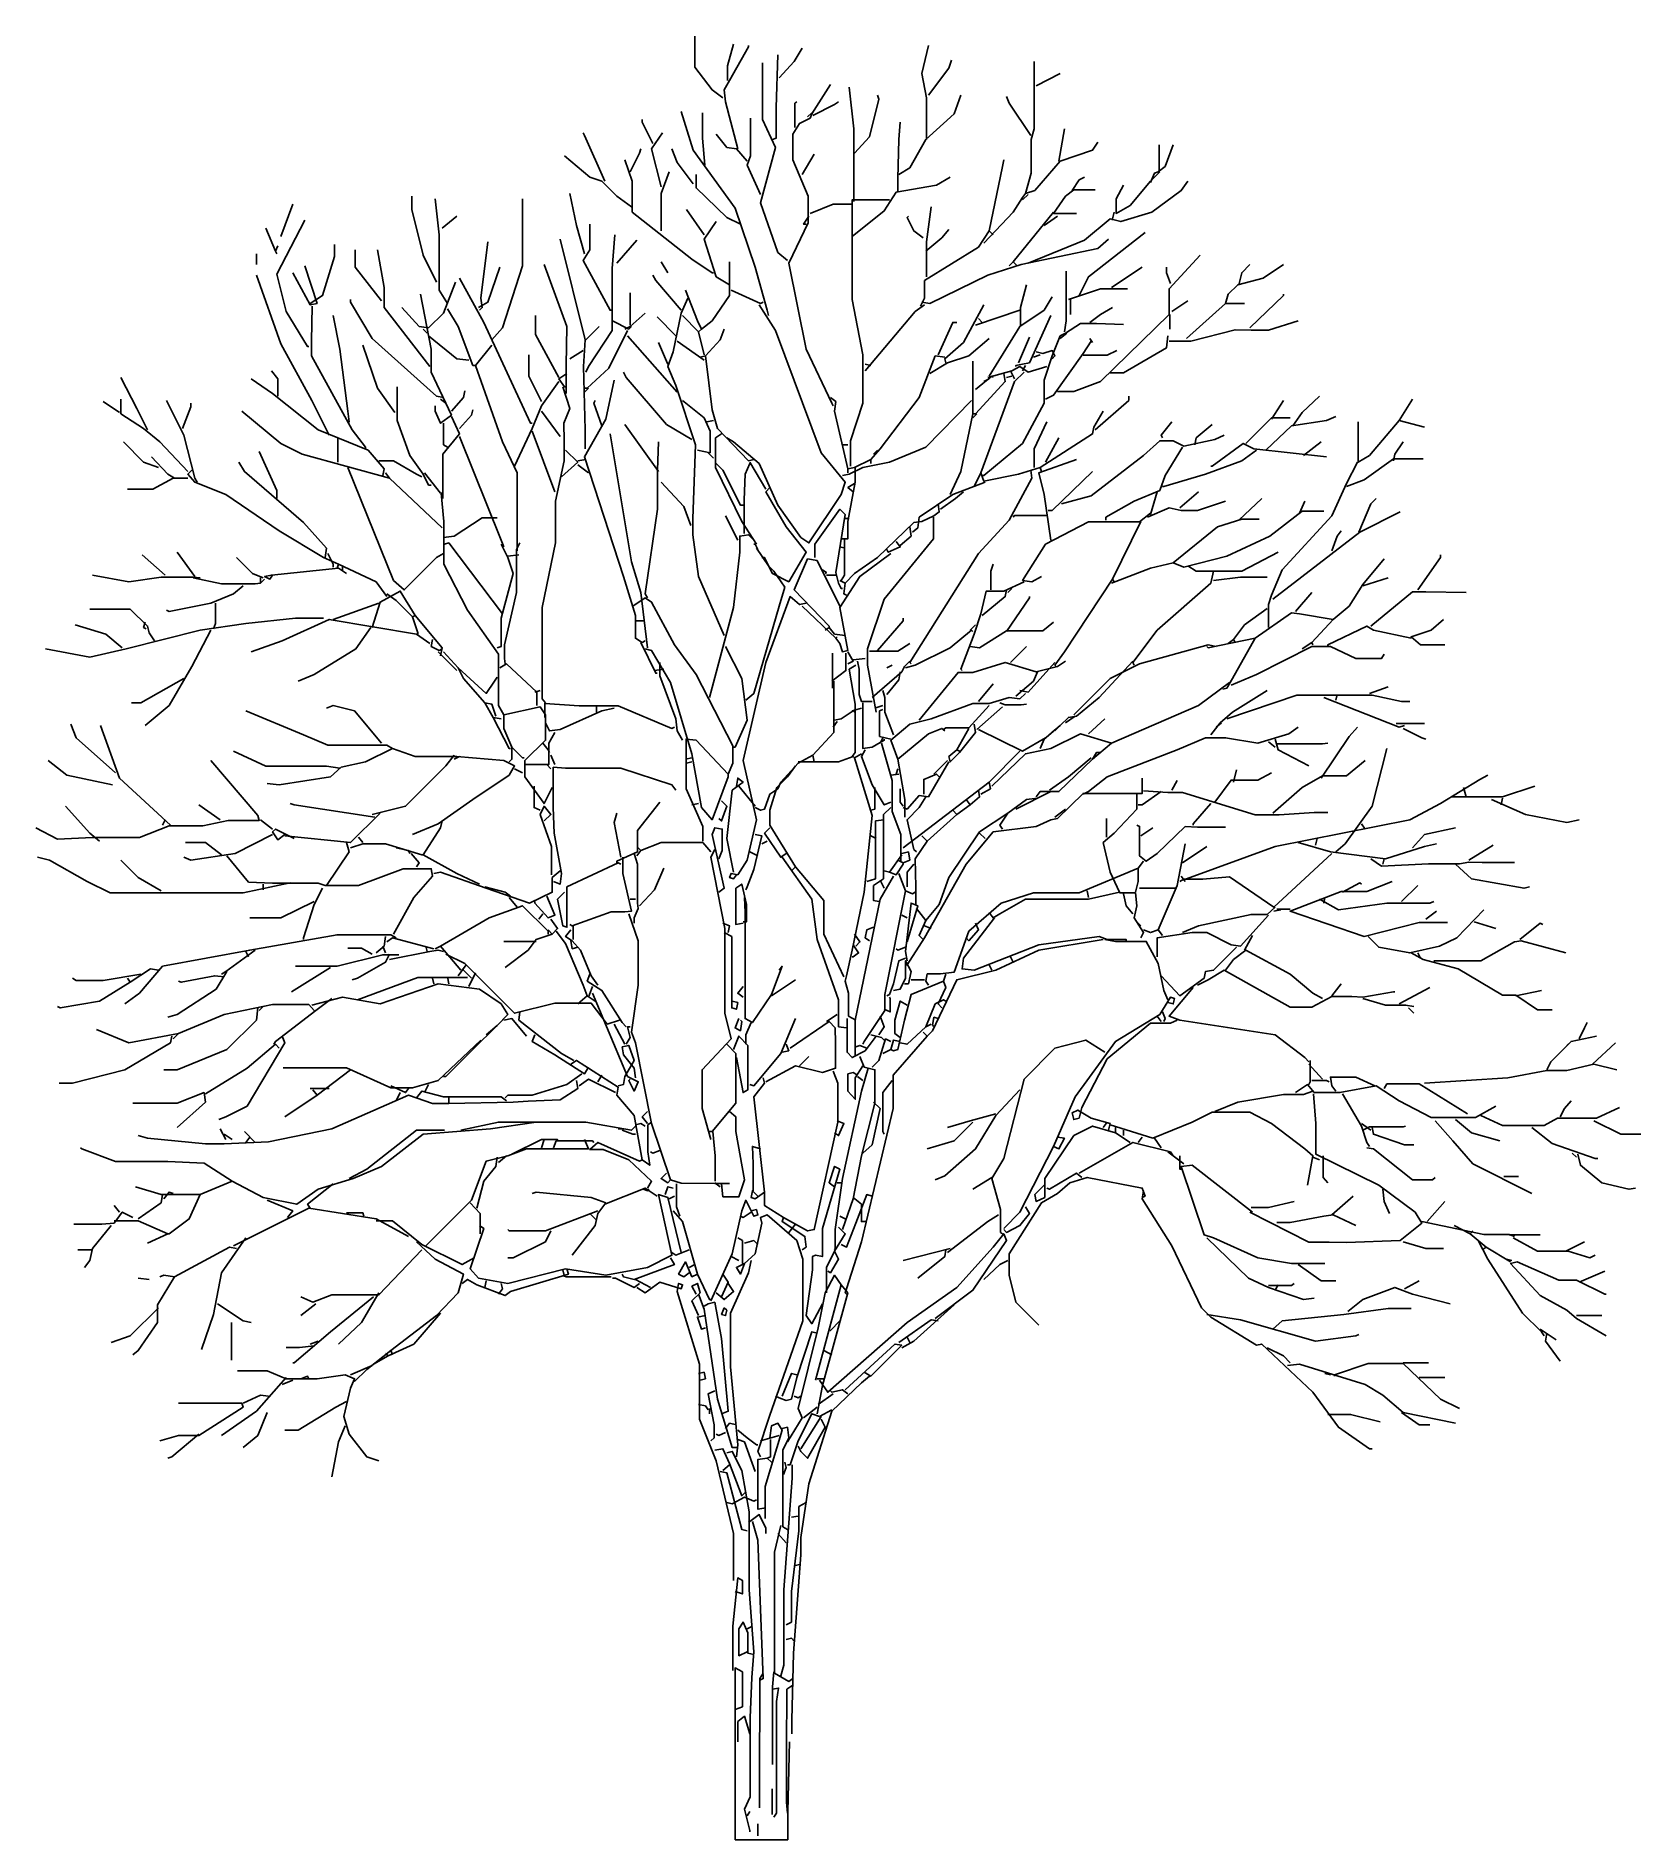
# Model space of a CAD drawing. Header units: metres. Extents: x -4.2 to 5.1, y 0 to 10.4.
import ezdxf

# ---------------------------------------------------------------- set-up
doc = ezdxf.new("R2010")
doc.units = ezdxf.units.M

msp = doc.modelspace()

# ---------------------------------------------------------------- linework, layer by layer
for p, q in [((1.709, 3.984), (1.514, 3.604)), ((-0.482, 3.697), (-0.513, 3.681)), ((1.514, 3.604), (1.421, 3.51)), ((-0.132, 0.148), (-0.132, -0.023)), ((-0.132, -0.023), (0.173, -0.023))]:
    msp.add_line(p, q)
at = {"flags": 128}
for points in [[(-0.202, 10.042), (-0.264, 10.088), (-0.365, 10.22), (-0.365, 10.399)], [(-0.116, 9.747), (-0.186, 10.019), (-0.194, 10.088), (-0.163, 10.143), (-0.054, 10.337), (-0.054, 10.345)], [(-0.175, 10.143), (-0.175, 10.228), (-0.14, 10.353)], [(0.124, 10.158), (0.21, 10.252), (0.256, 10.329)], [(0.986, 10.345), (0.947, 10.182), (0.975, 10.042), (0.975, 9.801)], [(0.027, 10.244), (0.027, 9.918), (0.101, 9.755), (0.016, 9.436), (0.116, 9.149), (0.171, 9.102)], [(0.116, 10.29), (0.105, 9.987), (0.105, 9.809), (0.085, 9.801)], [(0.986, 10.057), (1.103, 10.213), (1.118, 10.259)], [(1.596, 10.252), (1.596, 9.863), (1.58, 9.801), (1.58, 9.607), (1.546, 9.49)], [(0.419, 10.12), (0.311, 9.949), (0.303, 9.925), (0.241, 9.894), (0.202, 9.832), (0.202, 9.685), (0.291, 9.475), (0.291, 9.32), (0.179, 9.087), (0.28, 8.59), (0.427, 8.279), (0.435, 8.263)], [(1.608, 10.112), (1.747, 10.182)], [(0.214, 9.871), (0.214, 10.011), (0.225, 10.019)], [(0.318, 9.941), (0.443, 10.003), (0.466, 10.019)], [(0.528, 10.104), (0.555, 9.863), (0.555, 9.444)], [(0.559, 9.723), (0.645, 9.817), (0.699, 10.034), (0.691, 10.057)], [(0.815, 9.599), (0.878, 9.638), (0.971, 9.801), (1.134, 9.949), (1.173, 10.057)], [(1.577, 9.824), (1.452, 10.011), (1.437, 10.05)], [(-0.606, 9.778), (-0.668, 9.902), (-0.668, 9.918)], [(-0.443, 9.964), (-0.373, 9.739), (-0.132, 9.405), (-0.016, 9.063), (0.054, 8.815), (0.062, 8.784)], [(-0.307, 9.654), (-0.32, 9.809), (-0.32, 9.956)], [(-0.043, 9.925), (-0.043, 9.708), (-0.062, 9.654), (0.016, 9.483)], [(0.311, 9.956), (0.287, 9.933)], [(0.823, 9.902), (0.815, 9.801), (0.808, 9.576), (0.808, 9.498)], [(-0.885, 9.56), (-1.002, 9.824), (-1.01, 9.84)], [(-0.551, 9.84), (-0.614, 9.747), (-0.559, 9.529)], [(-0.062, 9.677), (-0.124, 9.747), (-0.179, 9.755), (-0.241, 9.832)], [(1.74, 9.677), (1.771, 9.863)], [(-0.73, 9.413), (-0.815, 9.475), (-0.901, 9.56), (-0.971, 9.584), (-1.118, 9.708)], [(-0.738, 9.615), (-0.683, 9.723), (-0.676, 9.747)], [(-0.373, 9.545), (-0.466, 9.669), (-0.497, 9.747)], [(0.256, 9.599), (0.326, 9.716)], [(1.305, 9.203), (1.476, 9.382), (1.53, 9.467), (1.546, 9.49), (1.6, 9.506), (1.747, 9.677), (1.934, 9.739), (1.965, 9.786)], [(2.4, 9.77), (2.353, 9.646), (2.314, 9.615), (2.291, 9.607), (2.268, 9.553)], [(2.318, 9.622), (2.318, 9.77)], [(-0.769, 9.685), (-0.726, 9.56), (-0.726, 9.382), (-0.381, 9.11), (-0.264, 9.032), (-0.256, 9.032)], [(-0.513, 9.615), (-0.559, 9.49), (-0.559, 9.273)], [(-0.357, 9.599), (-0.357, 9.522), (-0.179, 9.351), (-0.101, 9.312)], [(1.421, 9.685), (1.413, 9.646), (1.336, 9.273), (1.274, 9.18), (0.963, 8.986), (0.963, 8.885), (0.94, 8.838)], [(2.322, 9.615), (2.268, 9.56), (2.151, 9.421), (2.07, 9.374), (2.07, 9.459), (2.112, 9.537)], [(-1.002, 9.141), (-1.048, 9.304), (-1.087, 9.49)], [(0.536, 7.914), (0.536, 8.061), (0.606, 8.279), (0.606, 8.558), (0.544, 8.877), (0.544, 9.242), (0.73, 9.389), (0.8, 9.498), (1.033, 9.537), (1.111, 9.584)], [(1.561, 9.087), (1.887, 9.219), (2.035, 9.343), (2.097, 9.327), (2.276, 9.382), (2.446, 9.506), (2.485, 9.56)], [(1.949, 9.51), (1.825, 9.51), (1.778, 9.475), (1.709, 9.374), (1.763, 9.374), (1.841, 9.374)], [(1.817, 9.506), (1.856, 9.568), (1.887, 9.584)], [(-2.687, 9.428), (-2.757, 9.242)], [(-1.856, 8.978), (-1.934, 9.133), (-2, 9.397), (-2, 9.475)], [(-1.864, 9.459), (-1.841, 9.25), (-1.841, 8.931), (-1.794, 8.854)], [(-1.538, 8.644), (-1.476, 8.714), (-1.359, 9.071), (-1.359, 9.459)], [(-0.311, 9.25), (-0.412, 9.397)], [(0.544, 9.428), (0.435, 9.428), (0.303, 9.374)], [(0.761, 9.452), (0.544, 9.452), (0.544, 9.257), (0.544, 9.242)], [(1.002, 9.413), (0.975, 9.211), (0.975, 9.009)], [(1.709, 9.382), (1.476, 9.094), (1.499, 9.071)], [(1.561, 9.483), (1.53, 9.452)], [(2.058, 9.382), (2.05, 9.343), (2.05, 9.335)], [(-2.842, 9.289), (-2.788, 9.156), (-2.78, 9.141)], [(-2.617, 9.335), (-2.78, 9.024), (-2.726, 8.807), (-2.602, 8.605), (-2.594, 8.605)], [(-1.825, 9.289), (-1.74, 9.358)], [(-0.971, 9.312), (-0.971, 9.164), (-1.01, 9.102), (-0.854, 8.815), (-0.847, 8.815)], [(-0.241, 9.327), (-0.311, 9.226), (-0.241, 9.009), (-0.163, 8.962)], [(0.295, 9.358), (0.264, 9.312), (0.28, 9.312)], [(0.955, 9.234), (0.901, 9.273), (0.862, 9.351), (0.87, 9.358)], [(0.971, 9.156), (1.064, 9.234), (1.103, 9.281)], [(1.732, 9.358), (1.654, 9.304)], [(-2.788, 9.156), (-2.773, 9.188)], [(-2.586, 8.854), (-2.516, 8.9), (-2.446, 9.125), (-2.446, 9.195)], [(-1.561, 9.211), (-1.6, 8.885), (-1.592, 8.83), (-1.608, 8.815)], [(-1.142, 9.226), (-0.998, 8.644), (-1.008, 8.489), (-0.997, 8.124), (-0.997, 8.015)], [(-0.827, 9.25), (-0.841, 9.056), (-0.841, 8.698), (-0.979, 8.489), (-0.994, 8.458)], [(-0.815, 9.087), (-0.699, 9.219)], [(0.947, 8.861), (0.994, 8.854), (1.328, 9.017), (1.522, 9.079), (1.965, 9.172), (2.027, 9.226)], [(1.336, 9.273), (1.359, 9.25)], [(1.856, 8.9), (1.911, 9.009), (2.237, 9.265)], [(-2.897, 9.141), (-2.897, 9.079)], [(-2.617, 9.071), (-2.547, 8.854), (-2.586, 8.846), (-2.687, 9.032)], [(-2.175, 8.869), (-2.326, 9.063), (-2.326, 9.164)], [(-2.198, 9.164), (-2.159, 8.947), (-2.159, 8.83), (-1.895, 8.489)], [(-1.235, 9.079), (-1.103, 8.722), (-1.107, 8.496), (-1.107, 8.333)], [(-0.559, 9.094), (-0.52, 9.032)], [(-0.163, 9.094), (-0.163, 8.9), (-0.264, 8.753), (-0.326, 8.706), (-0.349, 8.753), (-0.419, 8.931)], [(1.476, 9.094), (1.452, 9.071)], [(2.555, 9.133), (2.376, 8.939), (2.376, 8.791), (1.98, 8.403), (1.825, 8.345), (1.732, 8.345)], [(2.703, 8.854), (2.718, 8.908), (2.773, 8.962), (2.92, 9.001), (3.037, 9.079)], [(2.78, 8.962), (2.796, 9.032), (2.842, 9.079)], [(-2.477, 8.093), (-2.578, 8.294), (-2.757, 8.621), (-2.897, 9.017)], [(-1.747, 8.978), (-1.817, 8.799), (-1.903, 8.714), (-1.957, 8.722), (-2.058, 8.83)], [(-1.724, 9.001), (-1.584, 8.745), (-1.313, 8.162), (-1.305, 8.162)], [(-1.615, 8.83), (-1.561, 8.861), (-1.491, 9.063)], [(-0.443, 8.815), (-0.59, 8.986), (-0.606, 9.017)], [(1.782, 9.04), (1.782, 8.753), (1.771, 8.691)], [(2.221, 9.063), (2.043, 8.947)], [(2.384, 8.97), (2.361, 9.032), (2.361, 9.063)], [(-1.817, 8.31), (-1.856, 8.318), (-2.229, 8.652), (-2.353, 8.861), (-2.353, 8.877)], [(-1.949, 8.908), (-1.887, 8.59), (-1.887, 8.458), (-1.771, 8.209), (-1.833, 8.162), (-1.864, 8.232), (-1.864, 8.263)], [(-0.738, 8.729), (-0.738, 8.916)], [(-0.404, 8.885), (-0.443, 8.799), (-0.489, 8.574), (-0.52, 8.489), (-0.474, 8.38), (-0.361, 8.038), (-0.375, 7.611), (-0.375, 7.518), (-0.342, 7.277), (-0.194, 6.935)], [(-0.155, 8.931), (0.016, 8.854), (0.031, 8.861)], [(1.336, 8.434), (1.514, 8.722), (1.654, 8.815), (1.701, 8.892)], [(1.553, 8.962), (1.518, 8.83), (1.518, 8.722)], [(2.136, 8.939), (1.98, 8.939), (1.794, 8.877)], [(1.806, 8.877), (1.806, 8.791)], [(2.392, 8.807), (2.485, 8.869)], [(2.842, 8.714), (3.037, 8.9), (3.037, 8.908)], [(-2.575, 8.838), (-2.58, 8.636), (-2.58, 8.551), (-2.345, 8.124), (-2.268, 8.023), (-2.268, 8.015)], [(-2.454, 8.784), (-2.415, 8.59), (-2.369, 8.232), (-2.361, 8.17), (-2.369, 8.162)], [(-1.794, 8.823), (-1.732, 8.722), (-1.646, 8.496), (-1.631, 8.496)], [(-1.149, 8.426), (-1.285, 8.675), (-1.285, 8.784)], [(-0.652, 8.799), (-0.738, 8.722), (-0.769, 8.706)], [(-0.474, 8.667), (-0.582, 8.776)], [(-0.435, 8.784), (-0.342, 8.691), (-0.326, 8.706)], [(0.008, 8.846), (0.101, 8.698), (0.365, 7.992), (0.505, 7.821), (0.482, 7.751), (0.295, 7.471), (0.249, 7.502), (0.116, 7.689), (0.008, 7.929), (-0.14, 8.054), (-0.179, 8.077)], [(0.963, 8.846), (0.909, 8.807), (0.621, 8.465)], [(1.305, 8.846), (1.188, 8.628), (1.08, 8.535), (1.087, 8.512)], [(1.514, 8.815), (1.258, 8.729)], [(1.274, 8.768), (1.297, 8.745)], [(1.693, 8.784), (1.569, 8.512), (1.53, 8.504), (1.491, 8.496), (1.491, 8.489)], [(1.918, 8.745), (1.98, 8.791), (2.05, 8.83)], [(2.38, 8.791), (2.38, 8.706)], [(2.477, 8.652), (2.703, 8.854), (2.811, 8.854)], [(-1.934, 8.706), (-1.911, 8.683)], [(-1.903, 8.667), (-1.74, 8.535), (-1.67, 8.527)], [(-0.753, 8.698), (-0.862, 8.481), (-0.986, 8.364), (-1.002, 8.364)], [(-0.994, 8.644), (-0.916, 8.722)], [(-0.839, 8.753), (-0.746, 8.706), (-0.73, 8.722)], [(-0.753, 8.667), (-0.466, 8.341)], [(-0.342, 8.691), (-0.311, 8.558)], [(-0.023, 7.953), (-0.054, 7.945), (-0.233, 8.131), (-0.264, 8.24), (-0.303, 8.551), (-0.217, 8.644), (-0.194, 8.706)], [(0.994, 8.45), (1.095, 8.512), (1.219, 8.551), (1.336, 8.652)], [(1.041, 8.558), (1.126, 8.745), (1.149, 8.745)], [(2.112, 8.733), (1.957, 8.739), (1.864, 8.739), (1.778, 8.683), (1.747, 8.667), (1.701, 8.551), (1.654, 8.411), (1.654, 8.279), (1.53, 8.046), (1.305, 7.86), (1.297, 7.86)], [(1.507, 8.512), (1.569, 8.659)], [(1.786, 8.683), (1.747, 8.652)], [(1.918, 8.652), (1.934, 8.628)], [(2.369, 8.667), (2.361, 8.597), (2.112, 8.454), (2.035, 8.454)], [(2.376, 8.636), (2.501, 8.636), (2.757, 8.702), (2.85, 8.7), (2.951, 8.7), (3.122, 8.753)], [(-2.097, 8.225), (-2.198, 8.364), (-2.283, 8.613)], [(-1.538, 8.613), (-1.631, 8.496), (-1.476, 8.054), (-1.39, 7.875), (-1.39, 7.425)], [(-1.25, 8.287), (-1.324, 8.434), (-1.324, 8.558)], [(-1.01, 8.582), (-1.087, 8.535)], [(-0.575, 8.628), (-0.528, 8.52), (-0.52, 8.504)], [(-0.466, 8.636), (-0.311, 8.527)], [(-0.303, 8.551), (-0.334, 8.543)], [(1.08, 8.543), (1.025, 8.551), (0.932, 8.31), (0.707, 8.015), (0.652, 7.953), (0.652, 7.929)], [(1.631, 8.558), (1.592, 8.543)], [(1.608, 8.574), (1.646, 8.566), (1.701, 8.582), (1.716, 8.551), (1.701, 8.535)], [(1.926, 8.636), (1.879, 8.566), (1.709, 8.325), (1.662, 8.302)], [(1.879, 8.555), (2.019, 8.555), (2.074, 8.582)], [(-2.773, 8.318), (-2.773, 8.419), (-2.811, 8.465)], [(-1.103, 8.45), (-1.149, 8.419), (-1.118, 8.372), (-1.103, 8.372)], [(-0.381, 8.069), (-0.528, 8.155), (-0.761, 8.426), (-0.777, 8.458)], [(0.621, 8.504), (0.652, 8.496)], [(1.243, 8.52), (1.243, 8.333), (1.243, 8.217), (1.173, 7.883), (1.111, 7.751)], [(1.421, 8.45), (1.429, 8.403), (1.258, 8.217), (1.243, 8.217)], [(1.538, 8.458), (1.483, 8.403), (1.289, 7.875), (1.305, 7.828), (1.507, 7.867), (1.631, 7.906)], [(1.328, 8.426), (1.468, 8.465), (1.514, 8.489), (1.561, 8.458), (1.67, 8.489)], [(1.46, 8.465), (1.483, 8.419)], [(1.546, 8.496), (1.53, 8.465)], [(-3.526, 8.124), (-3.588, 8.248), (-3.681, 8.426)], [(-2.167, 7.86), (-2.159, 7.898), (-2.252, 8.007), (-2.54, 8.124), (-2.804, 8.333), (-2.928, 8.419)], [(-2.085, 8.372), (-2.085, 8.178), (-2.011, 7.976), (-1.934, 7.867), (-1.903, 7.805), (-1.887, 7.805)], [(-1.771, 8.232), (-1.701, 8.31), (-1.693, 8.349)], [(-1.149, 8.403), (-1.25, 8.263), (-1.305, 8.131), (-1.406, 7.914)], [(-1.126, 8.372), (-1.087, 8.248), (-1.122, 8.162), (-1.12, 8.061), (-1.12, 7.945), (-1.169, 7.712), (-1.169, 7.471), (-1.246, 7.098), (-1.246, 6.57), (-1.227, 6.547)], [(-0.831, 8.411), (-0.878, 8.186), (-1.002, 7.968), (-0.777, 7.277), (-0.707, 7.052), (-0.707, 6.92), (-0.668, 6.896), (-0.652, 6.904)], [(-0.979, 8.364), (-1.002, 8.341)], [(1.258, 8.357), (1.351, 8.434), (1.359, 8.426)], [(1.336, 8.419), (1.305, 8.403)], [(1.468, 8.434), (1.437, 8.426)], [(-3.689, 8.225), (-3.782, 8.287)], [(-3.681, 8.302), (-3.681, 8.217), (-3.549, 8.131), (-3.456, 8.054), (-3.293, 7.883)], [(-3.417, 8.294), (-3.316, 8.093), (-3.254, 7.844), (-3.239, 7.821)], [(-3.324, 8.131), (-3.277, 8.256), (-3.277, 8.279)], [(-1.833, 8.302), (-1.802, 8.279)], [(-1.724, 8.131), (-1.654, 8.209), (-1.646, 8.24)], [(-0.901, 8.147), (-0.947, 8.279), (-0.94, 8.294)], [(-0.435, 8.294), (-0.311, 8.193), (-0.276, 8.116), (-0.276, 7.992), (-0.349, 8.007)], [(0.419, 8.31), (0.45, 8.287), (0.443, 8.232), (0.52, 7.898)], [(1.235, 8.294), (0.971, 8.023), (0.761, 7.937), (0.606, 7.906), (0.528, 7.867), (0.489, 7.86)], [(1.949, 8.124), (2.144, 8.294), (2.144, 8.318)], [(2.967, 8.186), (3.037, 8.294)], [(3.091, 8.147), (3.145, 8.225), (3.246, 8.318)], [(3.782, 8.302), (3.705, 8.178), (3.852, 8.139)], [(-1.825, 7.557), (-2.128, 7.844), (-2.633, 7.984), (-2.757, 8.046), (-2.982, 8.232)], [(-1.771, 8.201), (-1.724, 8.1), (-1.821, 7.984), (-1.821, 7.727)], [(-1.817, 8.162), (-1.817, 8.038), (-1.794, 8.023)], [(-1.25, 8.232), (-1.142, 8.085)], [(-0.575, 7.883), (-0.769, 8.155)], [(-0.256, 8.178), (-0.295, 8.17)], [(1.266, 8.217), (1.243, 8.193)], [(1.596, 7.906), (1.596, 8.015), (1.67, 8.17)], [(1.996, 8.232), (1.942, 8.139), (1.934, 8.1), (1.631, 7.906), (1.639, 7.883)], [(2.392, 8.17), (2.33, 8.093), (2.338, 8.077)], [(2.524, 8.038), (2.532, 8.077), (2.625, 8.155)], [(2.819, 8.046), (2.967, 8.193), (3.075, 8.193)], [(2.936, 8.007), (3.083, 8.147), (3.285, 8.178), (3.34, 8.201)], [(3.705, 8.178), (3.534, 7.976), (3.468, 7.937), (3.468, 8.17)], [(-3.464, 7.906), (-3.549, 7.937), (-3.666, 8.054)], [(-2.427, 8.077), (-2.427, 7.937)], [(-1.724, 8.085), (-1.483, 7.487), (-1.468, 7.448)], [(-1.305, 8.116), (-1.173, 7.766)], [(-0.854, 8.1), (-0.73, 7.362), (-0.676, 7.184), (-0.637, 6.865)], [(-0.575, 8.054), (-0.579, 7.891), (-0.579, 7.665), (-0.652, 7.176), (-0.637, 7.153)], [(-0.21, 8.1), (-0.245, 8.077), (-0.245, 7.906), (-0.093, 7.595), (-0.008, 7.463)], [(0.489, 8.038), (0.52, 8.038)], [(1.74, 8.077), (1.662, 7.937)], [(1.755, 7.696), (1.926, 7.743), (2.229, 7.976), (2.322, 8.061), (2.4, 8.061), (2.462, 8.03), (2.641, 8.069), (2.695, 8.093)], [(3.285, 7.968), (2.866, 8.015), (2.804, 8.046), (2.625, 7.914), (2.617, 7.914)], [(3.153, 7.976), (3.254, 8.054)], [(3.673, 7.945), (3.681, 7.984), (3.728, 8.054)], [(-3.503, 7.968), (-3.409, 7.867), (-3.371, 7.844)], [(-2.501, 7.386), (-2.493, 7.44), (-2.625, 7.588), (-2.967, 7.883), (-2.998, 7.937)], [(-2.881, 7.999), (-2.78, 7.774), (-2.78, 7.727)], [(-2.19, 7.945), (-2.105, 7.945), (-1.973, 7.867), (-1.942, 7.852)], [(-1.111, 8.007), (-1.041, 7.937), (-1.134, 7.852)], [(-0.994, 7.953), (-1.041, 7.945)], [(-1.041, 7.922), (-0.979, 7.875)], [(-0.287, 7.992), (-0.256, 7.96)], [(-0.241, 7.929), (-0.202, 7.891), (-0.101, 7.689), (-0.085, 7.689)], [(-0.047, 7.929), (-0.074, 7.867), (-0.08, 7.72), (-0.08, 7.526)], [(-0.047, 7.937), (0.047, 7.782)], [(0.652, 7.953), (0.559, 7.906), (0.52, 7.898), (0.52, 7.875)], [(0.691, 8.007), (0.668, 7.984)], [(1.693, 7.487), (1.654, 7.751), (1.623, 7.875), (1.841, 7.953)], [(2.454, 8.023), (2.353, 7.86), (2.322, 7.774), (2.175, 7.712), (2.011, 7.619), (2.011, 7.603)], [(2.881, 8.007), (2.796, 7.945), (2.586, 7.867), (2.345, 7.797), (2.338, 7.797)], [(3.464, 7.937), (3.402, 7.813), (3.316, 7.627), (3.029, 7.316), (2.967, 7.168), (2.951, 7.114), (2.951, 6.982)], [(3.402, 7.797), (3.503, 7.836), (3.673, 7.957), (3.844, 7.957)], [(-3.293, 7.844), (-3.378, 7.844), (-3.495, 7.782), (-3.642, 7.782)], [(-3.27, 7.891), (-3.293, 7.867), (-3.254, 7.821), (-3.075, 7.751), (-2.765, 7.541), (-2.509, 7.386), (-2.423, 7.347), (-2.431, 7.324)], [(-2.369, 7.906), (-2.105, 7.254), (-2.043, 7.199), (-1.856, 7.386), (-1.817, 7.409)], [(-2.151, 7.875), (-2.128, 7.844)], [(-1.926, 7.875), (-1.833, 7.759), (-1.825, 7.759)], [(-0.559, 7.821), (-0.427, 7.681), (-0.388, 7.572)], [(0.563, 7.906), (0.563, 7.821), (0.52, 7.595), (0.52, 7.495), (0.482, 7.495)], [(1.577, 7.891), (1.584, 7.844), (1.452, 7.603), (1.274, 7.409), (0.878, 6.78), (0.885, 6.772)], [(1.313, 7.821), (1.126, 7.751), (0.932, 7.619), (0.924, 7.557), (0.893, 7.533)], [(1.289, 7.875), (1.25, 7.797)], [(1.934, 7.883), (1.701, 7.658), (1.678, 7.658)], [(-1.829, 7.759), (-1.815, 7.595), (-1.815, 7.347), (-1.678, 7.083), (-1.499, 6.827), (-1.499, 6.531), (-1.468, 6.477), (-1.258, 6.524), (-1.227, 6.477), (-1.227, 6.431), (-1.204, 6.384), (-1.142, 6.392), (-0.901, 6.5), (-0.831, 6.516)], [(0.07, 7.79), (0.047, 7.766), (0.163, 7.564), (0.28, 7.417), (0.179, 7.246), (0.085, 7.293), (0.062, 7.339), (-0.008, 7.44)], [(0.559, 7.813), (0.52, 7.79), (0.551, 7.766)], [(1.188, 7.766), (1.142, 7.727), (1.056, 7.665)], [(2.307, 7.766), (2.268, 7.634), (2.276, 7.627)], [(2.439, 7.673), (2.547, 7.766)], [(2.78, 7.603), (2.912, 7.727)], [(3.472, 7.533), (3.541, 7.696), (3.573, 7.727)], [(-1.817, 7.502), (-1.755, 7.51), (-1.592, 7.615), (-1.507, 7.615)], [(-0.116, 7.487), (-0.186, 7.627)], [(0.33, 7.386), (0.33, 7.463), (0.474, 7.665), (0.505, 7.634), (0.45, 7.3), (0.466, 7.238), (0.482, 7.207), (0.489, 7.207)], [(1.041, 7.696), (1.048, 7.65), (1.017, 7.627), (0.947, 7.595), (0.901, 7.588), (0.691, 7.386), (0.559, 7.293), (0.505, 7.238), (0.474, 7.254)], [(0.497, 7.611), (0.528, 7.611)], [(1.014, 7.619), (1.014, 7.495), (0.73, 7.145), (0.633, 6.858), (0.633, 6.764), (0.683, 6.493)], [(1.67, 7.63), (1.483, 7.63), (1.476, 7.619)], [(2.268, 7.642), (2.206, 7.592), (1.911, 7.592), (1.662, 7.463), (1.53, 7.254), (1.584, 7.246), (1.639, 7.277)], [(2.043, 7.238), (2.268, 7.324), (2.4, 7.355), (2.462, 7.331), (2.71, 7.394), (2.959, 7.51), (3.145, 7.654), (3.27, 7.654)], [(2.703, 7.712), (2.54, 7.658), (2.446, 7.658), (2.376, 7.673), (2.252, 7.619)], [(2.975, 7.145), (3.479, 7.533), (3.712, 7.65)], [(3.13, 7.642), (3.161, 7.712)], [(-0.28, 6.578), (-0.14, 7.098), (-0.105, 7.417), (-0.105, 7.51), (-0.054, 7.518), (-0.023, 7.487)], [(0.878, 7.564), (0.885, 7.51), (0.823, 7.456)], [(2.213, 7.595), (2.05, 7.262), (2.058, 7.246)], [(2.4, 7.355), (2.656, 7.564), (2.796, 7.607), (2.897, 7.607)], [(3.316, 7.425), (3.347, 7.51), (3.371, 7.541)], [(-3.425, 7.285), (-3.557, 7.401)], [(-3.254, 7.277), (-3.355, 7.417)], [(-2.485, 7.409), (-2.454, 7.347), (-2.454, 7.331)], [(-1.476, 7.06), (-1.786, 7.471), (-1.81, 7.463)], [(-1.483, 7.463), (-1.445, 7.386), (-1.413, 7.293), (-1.483, 7.036), (-1.483, 6.873), (-1.507, 6.865)], [(-1.375, 7.471), (-1.394, 7.432), (-1.394, 7.184), (-1.464, 6.881), (-1.464, 6.803), (-1.46, 6.772)], [(-1.382, 7.401), (-1.445, 7.394)], [(0, 7.432), (-0.016, 7.463), (-0.023, 7.463)], [(0.769, 7.409), (0.59, 7.277), (0.474, 7.098), (0.52, 6.85), (0.489, 6.842), (0.474, 6.889), (0.45, 6.92)], [(0.474, 7.448), (0.505, 7.44)], [(0.501, 7.495), (0.501, 7.285), (0.482, 7.254)], [(0.8, 7.479), (0.823, 7.448), (0.753, 7.417), (0.746, 7.432)], [(2.485, 7.339), (2.532, 7.308), (2.796, 7.308), (3.006, 7.417)], [(3.813, 7.199), (3.945, 7.386), (3.945, 7.401)], [(-3.013, 7.386), (-2.92, 7.293), (-2.858, 7.269)], [(-2.804, 7.285), (-2.819, 7.262), (-2.85, 7.277), (-2.811, 7.285), (-2.423, 7.324), (-2.376, 7.293)], [(-2.423, 7.347), (-2.206, 7.246), (-2.144, 7.161)], [(-2.4, 7.339), (-2.4, 7.308)], [(-0.07, 6.563), (-0.023, 6.601), (0.124, 7.106), (0.155, 7.215), (0.093, 7.308), (0.062, 7.339), (0.039, 7.386), (0.023, 7.386)], [(0.474, 7.106), (0.342, 7.37), (0.287, 7.378), (0.21, 7.199), (0.412, 6.99), (0.412, 6.982)], [(0.373, 7.316), (0.396, 7.3), (0.388, 7.293)], [(1.347, 7.199), (1.347, 7.308), (1.359, 7.347)], [(2.633, 7.308), (2.617, 7.238), (2.307, 6.966), (2.167, 6.78), (2.175, 6.764)], [(3.619, 7.378), (3.495, 7.23), (3.417, 7.106), (3.324, 7.029), (3.13, 7.06), (3.083, 7.067), (2.874, 6.92), (2.742, 6.687), (2.71, 6.632), (2.687, 6.625)], [(-3.844, 7.285), (-3.635, 7.246), (-3.448, 7.273), (-3.262, 7.273), (-3.223, 7.269)], [(-2.974, 7.223), (-3.029, 7.176), (-3.161, 7.122), (-3.402, 7.075), (-3.417, 7.083)], [(-3.262, 7.269), (-3.099, 7.234), (-2.905, 7.234), (-2.874, 7.238), (-2.874, 7.269)], [(-2.85, 7.262), (-2.874, 7.238)], [(-1.833, 6.819), (-1.825, 6.865), (-1.98, 7.052), (-2.066, 7.192), (-2.182, 7.129), (-2.229, 6.982)], [(0.396, 7.285), (0.45, 7.285)], [(0.505, 7.238), (0.497, 7.176), (0.513, 7.168)], [(1.538, 7.246), (1.421, 7.192), (1.32, 7.192), (1.289, 7.06), (1.25, 6.943), (1.173, 6.741), (1.18, 6.733)], [(1.437, 7.199), (1.429, 7.161), (1.297, 7.052)], [(1.468, 7.207), (1.445, 7.184)], [(2.05, 7.262), (1.771, 6.842), (1.716, 6.764), (1.724, 6.757)], [(2.633, 7.254), (2.788, 7.273), (2.943, 7.273)], [(3.495, 7.223), (3.642, 7.269)], [(-3.134, 7.122), (-3.134, 7.005), (-3.145, 6.974)], [(-2.19, 7.122), (-2.454, 7.029)], [(-2.144, 7.176), (-2.089, 7.137), (-1.996, 7.044), (-1.98, 7.052)], [(-0.318, 5.747), (-0.318, 5.833), (-0.415, 6.05), (-0.415, 6.337), (-0.357, 6.33), (-0.171, 6.135), (-0.144, 6.198), (-0.144, 6.298), (-0.357, 6.71), (-0.482, 6.881), (-0.614, 7.129), (-0.652, 7.153), (-0.722, 7.106)], [(0.28, 7.122), (0.241, 7.114), (0.186, 7.161), (0.047, 6.78), (-0.085, 6.213), (-0.008, 5.871), (-0.062, 5.638), (-0.116, 5.553), (-0.155, 5.561), (-0.163, 5.537), (-0.14, 5.53), (-0.124, 5.553)], [(0.256, 7.106), (0.45, 6.92), (0.458, 6.928)], [(1.437, 6.959), (1.569, 7.153), (1.569, 7.161)], [(2.943, 7.091), (2.811, 6.997), (2.749, 6.912), (2.757, 6.896)], [(3.107, 7.075), (3.2, 7.184)], [(4.093, 7.184), (3.86, 7.188), (3.782, 7.188), (3.541, 6.99)], [(-4.116, 6.858), (-3.86, 6.811), (-3.65, 6.858), (-3.223, 6.966), (-2.959, 7.005), (-2.672, 7.036), (-2.509, 7.036)], [(-3.673, 6.865), (-3.767, 6.943), (-3.945, 6.997)], [(-3.86, 7.087), (-3.627, 7.087), (-3.526, 6.99), (-3.518, 6.951), (-3.487, 6.904)], [(-3.541, 7.013), (-3.549, 6.982), (-3.534, 6.974)], [(-2.928, 6.842), (-2.749, 6.904), (-2.477, 7.029), (-1.973, 6.943), (-1.895, 6.889)], [(-1.996, 7.044), (-1.965, 6.951), (-1.965, 6.943)], [(-0.707, 7.021), (-0.66, 7.021)], [(0.691, 6.85), (0.839, 7.021), (0.839, 7.036)], [(1.227, 6.873), (1.281, 6.865), (1.437, 6.963), (1.646, 6.963), (1.709, 7.013)], [(1.258, 6.997), (1.227, 6.966)], [(3.324, 7.029), (3.2, 6.896), (3.207, 6.881)], [(3.774, 6.92), (3.557, 6.966), (3.518, 6.99), (3.293, 6.881), (3.293, 6.873)], [(3.961, 7.029), (3.891, 6.966), (3.774, 6.928), (3.829, 6.881), (3.969, 6.881)], [(-3.161, 6.966), (-3.27, 6.757), (-3.402, 6.531), (-3.541, 6.415)], [(-2.237, 6.982), (-2.322, 6.858), (-2.563, 6.71), (-2.656, 6.671)], [(-1.879, 6.912), (-1.887, 6.873), (-1.841, 6.85), (-1.825, 6.858)], [(-0.676, 6.896), (-0.59, 6.718), (-0.582, 6.718)], [(0.505, 6.935), (0.443, 6.943), (0.412, 6.982), (0.388, 6.966)], [(0.645, 6.846), (0.808, 6.846), (0.878, 6.889)], [(0.854, 6.749), (0.909, 6.764), (1.111, 6.865), (1.235, 6.966), (1.243, 6.959)], [(2.648, 6.873), (2.602, 6.881), (2.206, 6.772), (2.035, 6.687), (1.825, 6.477)], [(2.874, 6.92), (2.602, 6.865), (2.594, 6.873)], [(2.749, 6.912), (2.718, 6.889)], [(3.2, 6.896), (3.145, 6.858)], [(-1.848, 6.842), (-1.74, 6.733)], [(-1.817, 6.842), (-1.732, 6.749), (-1.701, 6.687), (-1.577, 6.547), (-1.538, 6.539), (-1.514, 6.469)], [(-0.652, 6.858), (-0.614, 6.85), (-0.505, 6.664), (-0.381, 6.252), (-0.326, 5.941), (-0.264, 5.871), (-0.171, 6.12), (-0.171, 6.135)], [(-0.567, 6.78), (-0.567, 6.702), (-0.474, 6.454), (-0.466, 6.384), (-0.435, 6.33)], [(-0.186, 6.873), (-0.093, 6.687), (-0.062, 6.446), (-0.132, 6.291), (-0.148, 6.291)], [(0.509, 6.834), (0.509, 6.733), (0.427, 6.671)], [(0.431, 6.834), (0.431, 6.632)], [(0.52, 6.842), (0.551, 6.788), (0.52, 6.772)], [(0.621, 6.803), (0.551, 6.796)], [(0.575, 6.788), (0.586, 6.741), (0.586, 6.594), (0.598, 6.555), (0.66, 6.555)], [(0.878, 6.788), (0.847, 6.757), (0.831, 6.726), (0.66, 6.578)], [(1.778, 6.788), (1.732, 6.757), (1.608, 6.726), (1.429, 6.78), (1.243, 6.722), (1.157, 6.722), (0.932, 6.446)], [(1.46, 6.78), (1.553, 6.873)], [(1.716, 6.78), (1.561, 6.609), (1.514, 6.617)], [(2.167, 6.788), (1.973, 6.578), (1.841, 6.469), (1.794, 6.462), (1.747, 6.415), (1.654, 6.337), (1.631, 6.283)], [(2.734, 6.648), (2.881, 6.71), (3.2, 6.873), (3.308, 6.873), (3.456, 6.803), (3.604, 6.803), (3.619, 6.827)], [(-3.316, 6.687), (-3.565, 6.547), (-3.619, 6.547)], [(-1.732, 6.749), (-1.569, 6.601), (-1.522, 6.671), (-1.507, 6.695)], [(-1.491, 6.749), (-1.452, 6.772), (-1.278, 6.609), (-1.278, 6.531)], [(-0.598, 6.733), (-0.544, 6.741)], [(0.439, 6.671), (0.439, 6.376), (0.318, 6.244), (0.233, 6.198), (0.132, 6.089), (0.116, 6.05), (0.07, 6.019), (0.039, 5.933), (0.016, 5.926), (-0.016, 5.941)], [(0.567, 6.764), (0.528, 6.741), (0.563, 6.539), (0.563, 6.26), (0.544, 6.236)], [(0.777, 6.764), (0.746, 6.749)], [(0.823, 6.726), (0.815, 6.679), (0.746, 6.594)], [(1.615, 6.726), (1.592, 6.671), (1.491, 6.586)], [(-1.258, 6.617), (-1.289, 6.609)], [(0.722, 6.617), (0.734, 6.578), (0.734, 6.493), (0.784, 6.361)], [(1.546, 6.601), (1.514, 6.57), (1.452, 6.578), (1.336, 6.543), (1.243, 6.543), (1.002, 6.454), (0.878, 6.423), (0.769, 6.33), (0.808, 6.221)], [(1.274, 6.555), (1.359, 6.656)], [(2.726, 6.664), (2.547, 6.531), (2.043, 6.314), (1.864, 6.368), (1.693, 6.283), (1.546, 6.252), (1.351, 6.065)], [(2.943, 6.617), (2.742, 6.493), (2.672, 6.431), (2.617, 6.361)], [(2.71, 6.454), (3.114, 6.59), (3.549, 6.59), (3.72, 6.555), (3.767, 6.555)], [(3.27, 6.578), (3.705, 6.407), (3.736, 6.415)], [(3.347, 6.594), (3.34, 6.563)], [(3.534, 6.601), (3.642, 6.64)], [(-2.959, 6.5), (-2.625, 6.361), (-2.485, 6.302), (-2.144, 6.302), (-2.112, 6.283)], [(-2.175, 6.314), (-2.33, 6.5), (-2.454, 6.531), (-2.493, 6.516)], [(-1.577, 6.547), (-1.53, 6.462), (-1.483, 6.454)], [(-1.468, 6.477), (-1.468, 6.399), (-1.421, 6.291), (-1.421, 6.221), (-1.437, 6.205)], [(-1.227, 6.469), (-1.227, 6.33), (-1.347, 6.213), (-1.347, 6.12), (-1.235, 5.965), (-1.204, 6.027), (-1.188, 6.058)], [(-1.231, 6.462), (-1.231, 6.543), (-1.033, 6.53), (-0.808, 6.53), (-0.497, 6.399), (-0.482, 6.407)], [(-0.932, 6.524), (-0.932, 6.493)], [(0.443, 6.446), (0.482, 6.454), (0.551, 6.5), (0.559, 6.493)], [(0.544, 6.5), (0.598, 6.516)], [(0.606, 6.547), (0.606, 6.361), (0.606, 6.283), (0.66, 6.291), (0.73, 6.33), (0.73, 6.337)], [(0.722, 6.531), (0.676, 6.516)], [(0.769, 6.337), (0.703, 6.353), (0.703, 6.5), (0.722, 6.508)], [(1.336, 6.531), (1.219, 6.403), (1.087, 6.403), (1.072, 6.392)], [(1.413, 6.524), (1.266, 6.392)], [(1.398, 6.547), (1.429, 6.535), (1.522, 6.535), (1.553, 6.539)], [(1.833, 6.469), (1.778, 6.431)], [(-3.712, 6.143), (-3.938, 6.345), (-3.969, 6.423)], [(-3.798, 6.415), (-3.689, 6.112), (-3.394, 5.84)], [(-1.53, 6.462), (-1.437, 6.283), (-1.429, 6.283)], [(-1.173, 6.376), (-1.208, 6.314), (-1.208, 6.19), (-1.344, 6.19)], [(0.458, 6.438), (0.435, 6.407)], [(0.85, 5.887), (0.85, 5.988), (0.808, 6.221), (0.986, 6.368), (1.064, 6.399), (1.08, 6.384)], [(1.25, 6.423), (1.258, 6.376), (1.165, 6.26), (1.111, 6.205), (1.103, 6.236), (1.149, 6.275), (1.165, 6.267)], [(1.219, 6.399), (1.149, 6.275)], [(1.274, 6.392), (1.53, 6.267), (1.662, 6.345), (1.716, 6.392)], [(1.747, 6.415), (1.716, 6.384)], [(1.879, 6.019), (1.911, 6.034), (2.019, 6.12), (2.423, 6.275), (2.586, 6.345), (2.703, 6.345), (2.889, 6.314), (3.068, 6.368), (3.122, 6.407)], [(1.911, 6.368), (2.004, 6.454)], [(2.679, 6.431), (2.648, 6.407)], [(3.254, 6.112), (3.417, 6.353), (3.464, 6.407)], [(3.689, 6.427), (3.852, 6.427)], [(3.728, 6.399), (3.837, 6.345), (3.86, 6.337)], [(-2.415, 6.17), (-2.493, 6.18), (-2.842, 6.18), (-3.029, 6.267)], [(-1.996, 5.786), (-1.848, 5.848), (-1.646, 5.988), (-1.437, 6.128), (-1.406, 6.182), (-1.468, 6.213), (-1.74, 6.236), (-1.887, 6.236), (-1.98, 6.236), (-2.112, 6.283), (-2.268, 6.205), (-2.408, 6.174), (-2.47, 6.12), (-2.765, 6.073), (-2.835, 6.081)], [(-1.421, 6.291), (-1.359, 6.229), (-1.351, 6.229)], [(-1.243, 6.314), (-1.212, 6.275), (-1.204, 6.26)], [(0.621, 6.275), (0.598, 6.236), (0.66, 6.073), (0.73, 5.957), (0.769, 5.972)], [(0.722, 6.345), (0.707, 6.314)], [(0.715, 6.314), (0.777, 6.097), (0.777, 5.918), (0.827, 5.786), (0.827, 5.631)], [(1.514, 6.267), (1.336, 6.089), (1.344, 6.05), (1.289, 6.019)], [(2.043, 6.314), (1.934, 6.221), (1.957, 6.26), (1.98, 6.26)], [(2.951, 6.322), (2.99, 6.291)], [(2.99, 6.337), (3.006, 6.275), (3.184, 6.182)], [(2.998, 6.31), (3.262, 6.31), (3.293, 6.314)], [(3.635, 6.283), (3.549, 5.949), (3.394, 5.732), (3.34, 5.685)], [(-4.171, 5.825), (-4.046, 5.759), (-3.844, 5.768), (-3.573, 5.768), (-3.402, 5.836), (-3.207, 5.836), (-3.06, 5.867), (-2.881, 5.867), (-2.889, 5.895), (-3.161, 6.213)], [(-4.101, 6.213), (-3.992, 6.128), (-3.728, 6.073)], [(-1.755, 6.244), (-1.802, 6.182), (-2.035, 5.949), (-2.229, 5.902)], [(-1.724, 6.236), (-1.755, 6.221)], [(-1.406, 6.166), (-1.359, 6.143)], [(-1.219, 6.19), (-1.196, 6.166)], [(-1.196, 6.244), (-1.173, 6.19)], [(-1.18, 5.514), (-1.142, 5.499), (-1.134, 5.561), (-1.177, 5.794), (-1.182, 5.941), (-1.182, 6.174), (-1.111, 6.17), (-0.792, 6.17), (-0.497, 6.073), (-0.474, 6.042)], [(-0.381, 6.229), (-0.419, 6.221)], [(-0.381, 6.205), (-0.412, 6.198)], [(0.217, 6.182), (0.171, 6.12), (0.132, 6.081), (0.109, 6.058), (0.07, 5.926), (0.07, 5.84), (0.217, 5.6), (0.194, 5.576)], [(0.233, 6.205), (0.466, 6.205), (0.551, 6.236), (0.559, 6.229)], [(0.318, 6.244), (0.326, 6.205)], [(0.598, 6.252), (0.559, 6.229), (0.66, 5.895), (0.614, 5.452), (0.544, 5.118), (0.513, 4.97), (0.505, 4.939), (0.524, 4.869), (0.524, 4.737), (0.567, 4.714)], [(0.808, 6.166), (0.8, 6.135)], [(1.103, 6.205), (0.986, 6.003), (0.932, 6.011), (0.862, 5.933), (0.839, 5.941)], [(1.095, 6.213), (1.017, 6.135)], [(1.934, 6.221), (1.74, 6.034), (1.631, 6.034), (1.608, 6.003)], [(1.926, 6.229), (1.794, 6.12), (1.685, 6.042)], [(2.749, 6.089), (2.765, 6.159)], [(2.975, 5.91), (3.145, 6.058), (3.262, 6.124), (3.402, 6.124), (3.51, 6.213)], [(-1.293, 6.065), (-1.293, 5.941), (-1.258, 5.926)], [(-0.14, 5.568), (-0.179, 5.763), (-0.148, 6.042), (-0.085, 6.089), (-0.116, 6.112), (-0.124, 6.065)], [(-0.109, 6.065), (-0.016, 5.949)], [(0.676, 6.058), (0.676, 5.933), (0.652, 5.926)], [(0.769, 6.128), (0.815, 6.135)], [(0.823, 6.05), (0.823, 5.972), (0.839, 5.949)], [(1.336, 6.089), (0.839, 5.708)], [(2.221, 6.112), (2.221, 6.023), (1.879, 6.023), (1.732, 5.879), (1.693, 5.871), (1.608, 5.833), (1.359, 5.801), (1.204, 5.615), (0.963, 5.188), (0.862, 5.033), (0.854, 5.033)], [(0.959, 6.019), (0.959, 6.104), (1.033, 6.135), (1.048, 6.12)], [(2.392, 6.042), (2.423, 6.097)], [(2.477, 5.53), (2.99, 5.716), (3.767, 5.871), (3.945, 5.965), (4.171, 6.104), (4.217, 6.128)], [(2.641, 5.972), (2.734, 6.1), (2.889, 6.1), (2.967, 6.143)], [(4.007, 6.003), (4.303, 6.003), (4.489, 6.065)], [(4.077, 6.058), (4.093, 6.003)], [(-4, 5.949), (-3.86, 5.794), (-3.805, 5.747)], [(-3.107, 5.871), (-3.231, 5.957)], [(-2.213, 5.887), (-2.679, 5.957), (-2.703, 5.965)], [(-1.235, 5.864), (-1.196, 5.902), (-1.235, 5.949), (-1.258, 5.902), (-1.192, 5.716), (-1.192, 5.553)], [(-0.567, 5.972), (-0.695, 5.809), (-0.695, 5.685), (-0.815, 5.631), (-0.815, 5.623)], [(-0.342, 5.965), (-0.381, 5.957)], [(-0.21, 5.98), (-0.179, 5.949), (-0.21, 5.864), (-0.225, 5.879)], [(0.769, 5.941), (0.726, 5.902), (0.726, 5.53), (0.668, 5.491), (0.668, 5.405), (0.699, 5.398)], [(0.971, 6.003), (0.932, 5.941), (0.862, 5.871), (0.901, 5.7), (0.916, 5.685)], [(1.615, 5.996), (1.553, 5.988), (1.445, 5.91), (1.281, 5.801), (1.103, 5.537), (1.048, 5.382), (0.971, 5.289)], [(1.204, 5.988), (1.227, 5.957), (1.149, 5.902), (1.126, 5.926)], [(1.274, 6.042), (1.281, 6.003), (1.227, 5.957)], [(2.19, 6.019), (2.19, 5.933), (2.058, 5.794), (1.996, 5.739), (2.035, 5.568), (2.089, 5.452), (1.911, 5.413), (1.546, 5.413), (1.398, 5.328), (1.359, 5.304), (1.336, 5.335)], [(1.693, 6.034), (1.491, 5.933)], [(2.33, 6.034), (2.221, 5.957), (2.198, 5.957)], [(2.229, 6.038), (2.369, 6.029), (2.454, 6.029), (2.874, 5.899), (3.013, 5.9), (3.215, 5.913), (3.293, 5.913)], [(2.617, 5.965), (2.516, 5.848), (2.516, 5.84)], [(4.24, 5.988), (4.435, 5.902), (4.675, 5.856), (4.745, 5.871)], [(4.303, 5.996), (4.295, 5.957)], [(-3.425, 5.871), (-3.44, 5.84)], [(-2.874, 5.871), (-2.804, 5.817)], [(-2.182, 5.91), (-2.353, 5.739), (-2.734, 5.778)], [(-1.825, 5.864), (-1.833, 5.825), (-1.934, 5.669), (-1.74, 5.561), (-1.608, 5.499)], [(-0.792, 5.654), (-0.831, 5.856), (-0.815, 5.91)], [(0.73, 5.871), (0.68, 5.864), (0.68, 5.53), (0.629, 5.514)], [(1.149, 5.902), (0.979, 5.747), (0.947, 5.778)], [(1.445, 5.91), (1.398, 5.84), (1.413, 5.817)], [(1.778, 5.933), (1.716, 5.887)], [(2.015, 5.77), (2.015, 5.879)], [(2.703, 5.829), (2.54, 5.829), (2.47, 5.833), (2.307, 5.677), (2.244, 5.631), (2.206, 5.662), (2.206, 5.833), (2.19, 5.84)], [(3.487, 5.848), (3.51, 5.817)], [(-2.804, 5.786), (-3.021, 5.677), (-3.277, 5.638), (-3.316, 5.654)], [(-3.099, 5.669), (-3.192, 5.739), (-3.308, 5.739)], [(-2.734, 5.786), (-2.773, 5.755), (-2.804, 5.801), (-2.788, 5.817), (-2.679, 5.763)], [(-2.376, 5.739), (-2.361, 5.685), (-2.493, 5.491)], [(-2.307, 5.77), (-2.283, 5.739)], [(-0.272, 5.685), (-0.318, 5.739), (-0.559, 5.739), (-0.676, 5.693), (-0.691, 5.708)], [(-0.225, 5.646), (-0.206, 5.693), (-0.206, 5.817), (-0.249, 5.825), (-0.264, 5.786), (-0.194, 5.475), (-0.225, 5.452)], [(-0.016, 5.786), (0.023, 5.778), (-0.023, 5.584), (-0.062, 5.483), (-0.07, 5.467)], [(0.054, 5.747), (0.023, 5.732)], [(0.07, 5.825), (0.039, 5.794), (0.132, 5.654), (0.163, 5.677)], [(0.652, 5.778), (0.683, 5.763)], [(0.979, 5.747), (0.909, 5.646), (0.913, 5.483), (0.913, 5.382)], [(1.281, 5.794), (1.313, 5.763)], [(2.213, 5.778), (2.283, 5.825)], [(3.122, 5.739), (3.308, 5.685), (3.627, 5.646), (3.852, 5.716), (3.922, 5.732)], [(3.231, 5.763), (3.223, 5.724)], [(4.031, 5.825), (3.852, 5.786), (3.782, 5.708)], [(-2.703, 5.506), (-2.974, 5.448), (-3.743, 5.448), (-3.875, 5.514), (-4.093, 5.638), (-4.163, 5.654)], [(-3.681, 5.638), (-3.58, 5.537), (-3.448, 5.46)], [(-3.068, 5.662), (-2.943, 5.51), (-2.804, 5.504), (-2.54, 5.504), (-2.501, 5.491), (-2.307, 5.491), (-2.05, 5.588), (-1.887, 5.588), (-1.879, 5.545), (-1.988, 5.421), (-2.105, 5.211)], [(-2.353, 5.708), (-2.283, 5.732), (-2.151, 5.732), (-1.942, 5.669), (-1.934, 5.669)], [(-2.089, 5.708), (-2.019, 5.693), (-2.011, 5.677)], [(-2.004, 5.677), (-1.957, 5.623), (-1.973, 5.6)], [(-0.781, 5.654), (-0.781, 5.561), (-0.73, 5.343), (-0.769, 5.339), (-0.847, 5.339), (-1.072, 5.258), (-1.087, 5.266)], [(-0.715, 5.677), (-0.695, 5.615), (-0.695, 5.39), (-0.691, 5.359), (-0.715, 5.304), (-0.715, 5.273)], [(-0.676, 5.693), (-0.699, 5.662)], [(-0.249, 5.7), (-0.272, 5.654), (-0.19, 5.242), (-0.19, 4.753), (-0.155, 4.605), (-0.322, 4.427), (-0.322, 4.202), (-0.272, 4.023)], [(-0.047, 5.685), (0, 5.662)], [(0.14, 5.654), (0.311, 5.413), (0.342, 5.18), (0.466, 4.831), (0.466, 4.675), (0.513, 4.668)], [(0.831, 5.669), (0.761, 5.568), (0.8, 5.553), (0.839, 5.615), (0.839, 5.623)], [(0.831, 5.677), (0.87, 5.685), (0.878, 5.638), (0.839, 5.623), (0.808, 5.638)], [(2.229, 5.631), (2.198, 5.592)], [(2.47, 5.732), (2.423, 5.491), (2.314, 5.235), (2.268, 5.219), (2.229, 5.235)], [(3.316, 5.677), (2.982, 5.367), (2.726, 5.541), (2.571, 5.528), (2.462, 5.528), (2.439, 5.514)], [(2.454, 5.623), (2.594, 5.716)], [(3.541, 5.646), (3.604, 5.603), (3.875, 5.617), (4.054, 5.617), (4.108, 5.627), (4.186, 5.625), (4.372, 5.625)], [(3.619, 5.646), (3.611, 5.615)], [(4.108, 5.638), (4.248, 5.724)], [(-1.142, 5.576), (-1.188, 5.537), (-1.188, 5.452), (-1.32, 5.39), (-1.569, 5.475), (-1.833, 5.568), (-1.872, 5.561)], [(-1.118, 5.452), (-1.157, 5.413), (-1.126, 5.258), (-1.103, 5.25), (-1.103, 5.304), (-1.103, 5.483), (-0.808, 5.623), (-0.792, 5.615)], [(-0.683, 5.374), (-0.598, 5.467), (-0.544, 5.592)], [(0.217, 5.6), (0.381, 5.405), (0.381, 5.211), (0.497, 4.963)], [(0.784, 5.545), (0.707, 5.413), (0.66, 5.188), (0.563, 4.714), (0.563, 4.504)], [(0.815, 5.561), (0.854, 5.46), (0.734, 4.862), (0.734, 4.769), (0.614, 4.59), (0.606, 4.574)], [(0.73, 5.576), (0.761, 5.568)], [(0.901, 5.615), (0.862, 5.568), (0.862, 5.483)], [(2.182, 5.452), (2.198, 5.514), (2.198, 5.592), (1.856, 5.448), (1.592, 5.448), (1.406, 5.39), (1.219, 5.227), (1.134, 4.99), (1.056, 4.98), (0.979, 4.98), (0.971, 4.939), (0.986, 4.916)], [(2.446, 5.545), (2.47, 5.514)], [(4.031, 5.615), (4.124, 5.53), (4.427, 5.475), (4.458, 5.483)], [(-2.858, 5.499), (-2.858, 5.467)], [(-2.516, 5.475), (-2.563, 5.382), (-2.625, 5.188), (-2.625, 5.18)], [(-1.577, 5.483), (-1.46, 5.452), (-1.429, 5.429)], [(-1.437, 5.421), (-1.39, 5.367)], [(-1.219, 5.429), (-1.173, 5.32), (-1.212, 5.304), (-1.289, 5.39), (-1.289, 5.398)], [(-0.085, 5.273), (-0.128, 5.266), (-0.128, 5.475), (-0.093, 5.499), (-0.066, 5.382), (-0.066, 5.281), (-0.085, 5.281)], [(-0.078, 5.421), (-0.074, 5.335), (-0.074, 4.722), (-0.031, 4.699), (0.078, 4.862), (0.14, 5.025), (0.124, 5.002)], [(0.707, 5.522), (0.73, 5.475)], [(0.854, 5.46), (0.893, 5.444), (0.909, 5.452)], [(1.903, 5.46), (1.911, 5.421)], [(2.089, 5.448), (2.182, 5.448), (2.19, 5.374), (2.175, 5.304), (2.229, 5.219), (2.213, 5.188)], [(2.112, 5.444), (2.128, 5.374), (2.167, 5.328)], [(2.415, 5.475), (2.213, 5.475), (2.206, 5.475)], [(3.984, 5.277), (3.821, 5.277), (3.503, 5.196), (3.075, 5.343), (3.371, 5.456), (3.518, 5.456), (3.666, 5.514)], [(3.277, 5.421), (3.27, 5.39)], [(3.378, 5.452), (3.479, 5.506), (3.487, 5.499)], [(3.72, 5.398), (3.813, 5.491)], [(-2.563, 5.398), (-2.757, 5.304), (-2.936, 5.304)], [(-1.716, 5.002), (-1.833, 5.141), (-1.553, 5.304), (-1.359, 5.374), (-1.212, 5.227), (-1.212, 5.211)], [(-1.243, 5.328), (-1.266, 5.297)], [(-0.746, 5.328), (-0.691, 5.172), (-0.691, 4.916), (-0.73, 4.644), (-0.707, 4.582), (-0.614, 4.116), (-0.505, 3.79), (-0.443, 3.771), (-0.249, 3.769), (-0.163, 3.769)], [(-0.738, 5.413), (-0.707, 5.413)], [(0.831, 5.32), (0.862, 5.304)], [(0.862, 5.165), (0.924, 5.374), (0.885, 5.39), (0.854, 5.11), (0.862, 5.056)], [(0.916, 5.359), (0.971, 5.289), (0.932, 5.203), (0.955, 5.18)], [(2.951, 5.32), (2.788, 5.141), (2.734, 5.149), (2.594, 5.219), (2.509, 5.219), (2.307, 5.188), (2.307, 5.102)], [(2.99, 5.367), (2.943, 5.324), (2.85, 5.324), (2.547, 5.258), (2.454, 5.219)], [(3.021, 5.351), (2.982, 5.343)], [(2.998, 5.355), (3.075, 5.355)], [(3.246, 5.413), (3.355, 5.351), (3.635, 5.39), (3.728, 5.39), (3.883, 5.39), (3.906, 5.398)], [(4.194, 5.351), (4.038, 5.188), (3.938, 5.141), (3.767, 5.102), (3.588, 5.134), (3.526, 5.196)], [(3.86, 5.297), (3.922, 5.343)], [(-1.196, 5.297), (-1.157, 5.242), (-1.188, 5.211), (-1.281, 5.18), (-1.328, 5.118), (-1.46, 5.017)], [(-1.212, 5.235), (-1.188, 5.211)], [(-1.165, 5.227), (-1.111, 5.157), (-1.01, 4.916), (-0.986, 4.854), (-1.041, 4.807)], [(-1.08, 5.235), (-1.111, 5.196), (-1.072, 5.172), (-1.025, 5.118), (-0.963, 4.97), (-0.924, 4.916)], [(-1.068, 5.258), (-1.068, 5.18)], [(-0.202, 5.273), (-0.163, 5.258), (-0.171, 5.219)], [(-0.194, 5.219), (-0.151, 5.196), (-0.151, 4.784), (-0.124, 4.776), (-0.116, 4.815), (-0.148, 4.823)], [(0.559, 5.211), (0.59, 5.165), (0.567, 5.141)], [(0.668, 5.25), (0.629, 5.235), (0.621, 5.188), (0.645, 5.172)], [(0.963, 5.258), (1.002, 5.242)], [(1.367, 5.304), (1.188, 5.071), (1.18, 5.009), (1.25, 5.002), (1.623, 5.149), (1.973, 5.196), (2.019, 5.18), (2.128, 5.18), (2.128, 5.165)], [(1.258, 5.273), (1.274, 5.235), (1.219, 5.172), (1.204, 5.188)], [(2.19, 5.281), (2.213, 5.258)], [(2.314, 5.235), (2.338, 5.203)], [(4.139, 5.281), (4.264, 5.242)], [(4.403, 5.18), (4.52, 5.273), (4.536, 5.266)], [(-2.089, 5.188), (-2.12, 5.207), (-2.431, 5.207), (-2.936, 5.118), (-3.44, 5.025), (-3.573, 4.869), (-3.658, 4.807)], [(-2.905, 5.118), (-3.075, 4.994), (-3.099, 4.978)], [(-2.959, 5.11), (-2.943, 5.079)], [(-2.229, 5.095), (-2.291, 5.13), (-2.369, 5.13)], [(-2.151, 5.196), (-2.159, 5.141), (-2.206, 5.102)], [(-2.167, 5.141), (-2.151, 5.102)], [(-1.872, 5.126), (-2.112, 5.188), (-2.144, 5.165)], [(-2.128, 5.064), (-1.895, 5.11), (-1.848, 5.118), (-1.817, 5.11)], [(-1.918, 5.141), (-1.911, 5.11)], [(-1.833, 5.141), (-1.864, 5.126)], [(-1.281, 5.168), (-1.468, 5.168)], [(-1.08, 5.172), (-1.072, 5.126), (-1.041, 5.134)], [(0.551, 5.149), (0.582, 5.102), (0.551, 5.079), (0.544, 5.079)], [(0.854, 5.134), (0.808, 5.118), (0.8, 5.126)], [(1.996, 5.18), (1.623, 5.118), (1.375, 5.002), (1.149, 4.947), (1.01, 4.652), (0.979, 4.621), (0.955, 4.644)], [(2.004, 5.18), (2.066, 5.168), (2.244, 5.168), (2.314, 5.04), (2.345, 4.885), (2.369, 4.831)], [(2.307, 5.11), (2.307, 5.079)], [(2.765, 5.134), (2.633, 5.002), (2.586, 4.994), (2.578, 4.955), (2.439, 4.854), (2.33, 4.97)], [(2.703, 5.002), (2.749, 5.064), (2.819, 5.118), (3.075, 4.978), (3.207, 4.869), (3.262, 4.838)], [(2.858, 5.203), (2.811, 5.118)], [(4.668, 5.102), (4.411, 5.172), (4.372, 5.165), (4.178, 5.056), (3.906, 5.056)], [(-3.464, 5.002), (-3.51, 5.009), (-3.627, 4.932), (-3.642, 4.955)], [(-2.47, 5.017), (-2.695, 4.877)], [(-2.672, 5.025), (-2.431, 5.025), (-2.167, 5.091), (-2.074, 5.091)], [(-2.128, 5.095), (-2.151, 5.048), (-2.314, 4.955), (-2.345, 4.947)], [(-1.802, 5.095), (-1.693, 5.04), (-1.452, 4.8), (-1.406, 4.753), (-1.173, 4.811), (-0.963, 4.811), (-0.87, 4.691), (-0.8, 4.714)], [(-1.685, 5.033), (-1.732, 4.97)], [(-1.709, 5.009), (-1.654, 4.955)], [(0.854, 5.071), (0.815, 5.056), (0.784, 4.924), (0.761, 4.862), (0.746, 4.854)], [(0.784, 4.885), (0.823, 4.893), (0.854, 4.955), (0.854, 5.056), (0.885, 4.994), (0.87, 4.924), (0.847, 4.924)], [(1.336, 5.033), (1.351, 5.002)], [(1.46, 5.079), (1.476, 5.048)], [(3.774, 5.102), (3.844, 5.064), (4.046, 5.009), (4.303, 4.858), (4.38, 4.858), (4.504, 4.772), (4.59, 4.772)], [(3.813, 5.102), (3.829, 5.071)], [(-3.627, 4.932), (-3.805, 4.823), (-4.031, 4.784), (-4.046, 4.792)], [(-3.565, 4.978), (-3.782, 4.943), (-3.938, 4.943), (-3.961, 4.955)], [(-3.068, 4.994), (-3.13, 4.893), (-3.355, 4.745), (-3.409, 4.73)], [(-3.083, 4.963), (-3.138, 4.97), (-3.332, 4.932), (-3.347, 4.939)], [(-2.578, 4.8), (-2.4, 4.846), (-2.182, 4.807), (-1.848, 4.924), (-1.608, 4.893), (-1.483, 4.807), (-1.445, 4.745), (-1.507, 4.683), (-1.646, 4.543), (-1.802, 4.388), (-1.817, 4.388)], [(-2.314, 4.831), (-1.965, 4.959), (-1.678, 4.959)], [(-1.879, 4.955), (-1.872, 4.924)], [(-1.794, 4.963), (-1.786, 4.924)], [(-1.631, 4.986), (-1.67, 4.908)], [(-0.971, 4.978), (-0.986, 4.939), (-0.901, 4.885), (-0.784, 4.699), (-0.761, 4.675)], [(-0.955, 4.908), (-0.979, 4.846)], [(-0.085, 4.908), (-0.116, 4.869), (-0.085, 4.846)], [(0.078, 4.854), (0.217, 4.947)], [(1.087, 4.978), (1.072, 4.939), (0.885, 4.862), (0.847, 4.714), (0.808, 4.543), (0.784, 4.536), (0.769, 4.543)], [(0.963, 4.947), (0.885, 4.947)], [(1.072, 4.939), (1.087, 4.901), (1.041, 4.807), (1.064, 4.784)], [(2.516, 4.901), (2.376, 4.737), (2.439, 4.714), (2.788, 4.66), (2.99, 4.629), (3.161, 4.497), (3.184, 4.473)], [(2.54, 4.916), (2.602, 4.947), (2.695, 5.002), (3.075, 4.788), (3.2, 4.788), (3.316, 4.85), (3.433, 4.85), (3.495, 4.846), (3.673, 4.877), (3.681, 4.877)], [(3.316, 4.854), (3.371, 4.924)], [(3.705, 4.807), (3.883, 4.901)], [(-2.563, 4.769), (-2.594, 4.803), (-2.804, 4.803), (-3.083, 4.745), (-3.347, 4.636), (-3.378, 4.605)], [(-2.462, 4.838), (-2.555, 4.769), (-2.788, 4.59), (-2.796, 4.574)], [(-0.986, 4.854), (-0.94, 4.823), (-0.932, 4.823)], [(-0.955, 4.869), (-0.753, 4.388), (-0.691, 4.357), (-0.715, 4.303), (-0.746, 4.365), (-0.738, 4.372)], [(0.73, 4.776), (0.765, 4.761), (0.765, 4.838), (0.761, 4.846)], [(0.862, 4.8), (0.823, 4.823), (0.792, 4.714), (0.792, 4.636), (0.823, 4.613)], [(0.823, 4.582), (0.862, 4.574), (0.971, 4.675), (1.025, 4.807), (1.072, 4.831), (1.087, 4.823)], [(2.369, 4.815), (2.4, 4.807), (2.408, 4.838), (2.384, 4.846), (2.322, 4.745), (2.066, 4.59), (1.833, 4.271), (1.709, 3.984), (1.74, 3.969), (1.771, 4.031), (1.732, 4.038)], [(3.495, 4.838), (3.627, 4.8), (3.743, 4.8), (3.79, 4.792)], [(4.38, 4.854), (4.528, 4.885)], [(-2.889, 4.784), (-2.897, 4.714), (-3.068, 4.543), (-3.355, 4.427), (-3.433, 4.427)], [(-2.858, 4.792), (-2.881, 4.769)], [(-1.468, 4.714), (-1.421, 4.722), (-1.336, 4.621)], [(-1.375, 4.761), (-1.382, 4.714), (-1.134, 4.52), (-1.064, 4.481)], [(-0.831, 4.691), (-0.769, 4.574)], [(-0.109, 4.722), (-0.132, 4.668), (-0.101, 4.652), (-0.093, 4.706), (-0.101, 4.714)], [(-0.039, 4.699), (-0.07, 4.629), (-0.07, 4.574)], [(0.217, 4.722), (0.132, 4.52), (-0.023, 4.334), (-0.047, 4.341)], [(0.186, 4.551), (0.412, 4.706), (0.447, 4.668), (0.449, 4.582), (0.449, 4.435), (0.373, 4.411), (0.217, 4.45), (0.047, 4.357)], [(0.458, 4.745), (0.396, 4.706)], [(0.516, 4.722), (0.516, 4.528), (0.544, 4.497), (0.621, 4.536), (0.683, 4.621)], [(0.707, 4.737), (0.73, 4.675), (0.699, 4.629)], [(1.002, 4.691), (0.971, 4.675)], [(1.041, 4.722), (1.017, 4.73), (1.01, 4.683), (1.025, 4.675)], [(2.423, 4.714), (2.384, 4.695), (2.268, 4.695), (2.019, 4.489), (1.872, 4.209), (1.856, 4.147), (1.825, 4.139), (1.817, 4.178), (1.848, 4.194), (1.926, 4.147), (2.035, 4.116), (2.027, 4.077)], [(2.307, 4.737), (2.33, 4.706)], [(2.338, 4.761), (2.353, 4.722), (2.345, 4.706)], [(3.759, 4.784), (3.79, 4.753)], [(4.745, 4.605), (4.776, 4.668), (4.792, 4.699)], [(-3.386, 4.621), (-3.394, 4.582), (-3.658, 4.427), (-3.961, 4.349), (-4.038, 4.349)], [(-3.347, 4.636), (-3.635, 4.582), (-3.821, 4.66)], [(-2.749, 4.621), (-2.734, 4.582), (-2.951, 4.217), (-3.075, 4.155), (-3.114, 4.139)], [(-1.6, 4.598), (-1.848, 4.365), (-1.996, 4.322), (-2.12, 4.322), (-2.376, 4.438), (-2.742, 4.438)], [(-1.507, 4.683), (-1.569, 4.629)], [(-1.289, 4.629), (-1.305, 4.59), (-1.173, 4.512), (-1.002, 4.403), (-0.979, 4.442)], [(-0.761, 4.574), (-0.738, 4.613), (-0.753, 4.675), (-0.738, 4.675)], [(-0.14, 4.543), (-0.109, 4.621), (-0.058, 4.567), (-0.058, 4.31), (-0.085, 4.295), (-0.124, 4.497)], [(0.979, 4.621), (0.781, 4.396), (0.781, 4.202), (0.598, 3.433), (0.513, 3.161), (0.505, 3.138), (0.513, 3.13)], [(0.652, 4.629), (0.715, 4.613), (0.73, 4.598)], [(0.769, 4.59), (0.738, 4.605), (0.699, 4.481), (0.66, 4.442)], [(0.722, 4.52), (0.769, 4.543), (0.784, 4.598), (0.823, 4.59)], [(2.004, 4.528), (1.895, 4.598), (1.716, 4.551), (1.538, 4.372), (1.421, 3.914), (1.351, 3.798), (1.402, 3.619), (1.402, 3.487), (1.413, 3.479)], [(4.559, 4.427), (4.582, 4.473), (4.699, 4.59), (4.846, 4.621)], [(4.699, 4.59), (4.675, 4.567)], [(-3.192, 4.287), (-2.951, 4.435), (-2.788, 4.574), (-2.765, 4.551)], [(-0.707, 4.38), (-0.715, 4.435), (-0.777, 4.512), (-0.784, 4.559), (-0.746, 4.567), (-0.715, 4.481), (-0.769, 4.388), (-0.777, 4.341), (-0.808, 4.334)], [(-0.179, 4.574), (-0.128, 4.52), (-0.128, 4.233), (-0.264, 4.07), (-0.287, 4.07)], [(0.163, 4.574), (0.179, 4.536), (0.14, 4.528)], [(0.241, 4.45), (0.295, 4.504)], [(0.59, 4.504), (0.614, 4.442), (0.676, 4.427), (0.676, 4.233), (0.598, 3.93), (0.551, 3.681), (0.489, 3.503)], [(0.629, 4.551), (0.59, 4.567), (0.567, 4.559)], [(4.823, 4.458), (4.955, 4.582)], [(-2.353, 4.427), (-2.547, 4.279), (-2.571, 4.31)], [(-1.017, 4.403), (-1.103, 4.341), (-1.305, 4.279), (-1.445, 4.279), (-1.46, 4.264)], [(-1.08, 4.458), (-1.048, 4.481), (-0.808, 4.326), (-0.815, 4.279), (-0.715, 4.163), (-0.668, 3.906), (-0.625, 3.875), (-0.635, 3.953), (-0.635, 4.108), (-0.614, 4.124)], [(-0.901, 4.396), (-0.924, 4.357)], [(0.031, 4.38), (0.039, 4.349), (-0.023, 4.271), (0.039, 3.72), (0.039, 3.642), (0.148, 3.573)], [(0.435, 4.419), (0.462, 4.349), (0.462, 4.124), (0.326, 3.503), (0.287, 3.495), (0.148, 3.573), (0.14, 3.549), (0.272, 3.464), (0.28, 3.402), (0.256, 3.386)], [(0.637, 4.435), (0.598, 4.303), (0.489, 3.798), (0.447, 3.503), (0.447, 3.394), (0.443, 3.386)], [(0.606, 4.45), (0.563, 4.38), (0.563, 4.256), (0.52, 4.303), (0.52, 4.403), (0.551, 4.411), (0.575, 4.396)], [(0.575, 4.388), (0.606, 4.365)], [(3.192, 4.481), (3.192, 4.357), (3.184, 4.341)], [(3.184, 4.458), (3.262, 4.372)], [(3.565, 4.334), (3.456, 4.384), (3.308, 4.384), (3.316, 4.334), (3.34, 4.303)], [(3.852, 4.349), (4.334, 4.38), (4.559, 4.423), (4.675, 4.423), (4.831, 4.458), (4.963, 4.427)], [(-3.611, 4.233), (-3.355, 4.233), (-3.2, 4.295), (-3.192, 4.24), (-3.355, 4.093)], [(-1.048, 4.365), (-1.041, 4.318), (-1.142, 4.252), (-1.328, 4.246), (-1.413, 4.239), (-1.786, 4.232), (-1.879, 4.232), (-2.019, 4.279), (-2.462, 4.085), (-2.827, 4.011), (-3.083, 3.998), (-3.192, 3.998), (-3.526, 4.031), (-3.58, 4.046)], [(-2.547, 4.279), (-2.734, 4.155)], [(-2.477, 4.318), (-2.586, 4.318)], [(-2.12, 4.334), (-2.035, 4.295), (-2.019, 4.318)], [(-2.066, 4.295), (-2.089, 4.248)], [(-1.973, 4.264), (-1.942, 4.303), (-1.817, 4.271), (-1.483, 4.271), (-1.452, 4.248)], [(-1.903, 4.341), (-1.926, 4.295)], [(-0.823, 4.295), (-0.979, 4.372), (-1.033, 4.334)], [(0.777, 4.365), (0.722, 4.295), (0.722, 4.07), (0.73, 4.054)], [(1.514, 4.31), (1.375, 4.163), (1.258, 3.969), (1.08, 3.813), (1.025, 3.79)], [(3.207, 4.303), (3.153, 4.283), (3.037, 4.283), (2.773, 4.24), (2.641, 4.186)], [(3.211, 4.287), (3.225, 4.116), (3.225, 3.938), (3.588, 3.759), (3.798, 3.604), (3.837, 3.541), (3.712, 3.44), (3.402, 3.429), (3.301, 3.431), (3.184, 3.431), (2.842, 3.604)], [(4.264, 4.217), (4.147, 4.151), (3.891, 4.151), (3.705, 4.248), (3.573, 4.334), (3.363, 4.295), (3.215, 4.295), (3.176, 4.341), (3.107, 4.295)], [(3.2, 4.365), (3.285, 4.365), (3.301, 4.357)], [(3.378, 4.287), (3.487, 4.101), (3.518, 4.007), (3.534, 3.984)], [(4.101, 4.171), (3.821, 4.345), (3.635, 4.345), (3.619, 4.318)], [(-1.786, 4.264), (-1.786, 4.233)], [(-0.637, 4.186), (-0.668, 4.155), (-0.637, 4.116)], [(-0.163, 4.186), (-0.128, 4.155), (-0.128, 4.07), (-0.078, 3.79), (-0.109, 3.693), (-0.202, 3.693), (-0.21, 3.767)], [(0.668, 4.24), (0.707, 4.202), (0.66, 3.992), (0.606, 3.945), (0.598, 3.945)], [(1.375, 4.171), (1.227, 4.132), (1.095, 4.093)], [(2.035, 4.108), (2.283, 4.031), (2.509, 4.124), (2.625, 4.182), (2.842, 4.182), (2.967, 4.116), (3.161, 3.969), (3.207, 3.93), (3.176, 3.759)], [(4.178, 4.163), (4.303, 4.105), (4.543, 4.105), (4.621, 4.147), (4.846, 4.147), (4.978, 4.209)], [(4.636, 4.155), (4.66, 4.202), (4.699, 4.248)], [(-1.281, 4.124), (-1.545, 4.085), (-1.934, 4.054), (-2.175, 3.868), (-2.338, 3.798), (-2.54, 3.736), (-2.664, 3.65), (-2.858, 3.689), (-3.037, 3.782), (-3.223, 3.705), (-3.285, 3.565), (-3.402, 3.479), (-3.409, 3.479)], [(-3.107, 4.085), (-3.075, 4.023)], [(-2.967, 4.07), (-2.905, 4.007)], [(-1.81, 4.077), (-1.973, 4.077), (-2.26, 3.852), (-2.361, 3.798)], [(-1.716, 4.077), (-1.499, 4.124), (-0.994, 4.124), (-0.73, 4.077), (-0.707, 4.101)], [(-0.808, 4.085), (-0.777, 4.085)], [(-0.784, 4.077), (-0.722, 4.054), (-0.707, 4.054)], [(-0.707, 4.108), (-0.676, 4.116), (-0.652, 4.101)], [(-0.26, 4.07), (-0.247, 3.93), (-0.247, 3.782)], [(0.458, 4.132), (0.497, 4.116), (0.466, 4.046), (0.443, 4.062)], [(1.243, 4.124), (1.134, 4.015), (0.979, 3.969)], [(2.151, 4.007), (2.066, 4.062), (1.934, 4.101), (1.825, 4.046), (1.658, 3.798), (1.658, 3.689), (1.608, 3.666), (1.6, 3.705), (1.654, 3.759), (1.662, 3.759)], [(2.019, 4.124), (1.996, 4.093)], [(2.066, 4.093), (2.066, 4.062)], [(2.112, 4.077), (2.112, 4.046)], [(3.487, 4.116), (3.541, 4.077)], [(3.495, 4.077), (3.534, 4.097), (3.728, 4.097), (3.743, 4.101)], [(3.549, 4.093), (3.557, 4.054), (3.736, 3.992), (3.79, 3.992)], [(3.914, 4.132), (4.015, 4.015), (4.132, 3.883), (4.473, 3.712)], [(4.031, 4.139), (4.124, 4.062), (4.287, 4.015)], [(4.473, 4.093), (4.59, 4), (4.838, 3.914), (4.854, 3.914)], [(4.831, 4.132), (4.986, 4.054), (5.102, 4.054)], [(-3.037, 3.782), (-3.2, 3.887), (-3.409, 3.897), (-3.712, 3.897), (-3.906, 3.969), (-3.914, 3.976)], [(-3.083, 4.054), (-3.037, 4.023)], [(-2.936, 4.038), (-2.959, 4.007)], [(-1.002, 4.023), (-0.979, 3.969), (-1.336, 3.969), (-1.445, 3.93), (-1.569, 3.899), (-1.654, 3.673), (-1.918, 3.409)], [(-1.421, 3.938), (-1.25, 4.023), (-1.157, 4.023), (-1.157, 4.015)], [(-1.235, 4.023), (-1.25, 3.976)], [(-1.18, 3.976), (-1.165, 4.015), (-0.955, 4.015), (-0.947, 4.007)], [(-0.637, 3.743), (-0.614, 3.782), (-0.746, 3.906), (-0.893, 3.965), (-0.971, 3.965), (-0.924, 4.007), (-0.683, 3.899), (-0.668, 3.906)], [(-0.567, 3.961), (-0.606, 3.945), (-0.621, 3.953)], [(0.016, 3.969), (-0.031, 3.984), (-0.027, 3.883), (-0.027, 3.728)], [(1.856, 3.829), (2.167, 4.007), (2.384, 3.953), (2.4, 3.93)], [(2.221, 4.038), (2.198, 4.007)], [(2.291, 4.031), (2.33, 3.976)], [(3.518, 3.976), (3.557, 3.969), (3.782, 3.79), (3.899, 3.79), (3.914, 3.805)], [(-1.507, 3.922), (-1.514, 3.868), (-1.584, 3.782), (-1.623, 3.627)], [(-1.452, 3.93), (-1.499, 3.891)], [(0.373, 3.075), (0.311, 2.959), (0.28, 3.006), (0.315, 3.27), (0.315, 3.347), (0.334, 3.355), (0.373, 3.347), (0.373, 3.51), (0.474, 3.852), (0.443, 3.868), (0.412, 3.774), (0.443, 3.751)], [(2.369, 3.953), (2.462, 3.883)], [(2.439, 3.93), (2.439, 3.852), (2.446, 3.852)], [(3.277, 3.308), (3.083, 3.308), (2.889, 3.34), (2.633, 3.456), (2.578, 3.472), (2.446, 3.868), (2.509, 3.875), (2.858, 3.604)], [(3.207, 3.922), (3.246, 3.906)], [(3.266, 3.93), (3.266, 3.805), (3.293, 3.774)], [(4.706, 3.945), (4.73, 3.922)], [(4.737, 3.938), (4.753, 3.875), (4.877, 3.774), (5.033, 3.736), (5.071, 3.743)], [(-2.454, 3.767), (-2.602, 3.65), (-2.586, 3.627)], [(-0.528, 3.829), (-0.559, 3.798), (-0.52, 3.774), (-0.505, 3.79)], [(-0.47, 3.767), (-0.47, 3.635), (-0.45, 3.58)], [(-0.249, 3.774), (-0.217, 3.751)], [(0.458, 3.774), (0.489, 3.774)], [(1.351, 3.805), (1.243, 3.736)], [(1.623, 2.951), (1.491, 3.083), (1.452, 3.239), (1.452, 3.363), (1.639, 3.658), (1.732, 3.712), (1.802, 3.774), (1.903, 3.805), (2.221, 3.743), (2.237, 3.697), (2.221, 3.689)], [(1.872, 3.805), (1.841, 3.829), (1.685, 3.736), (1.67, 3.743)], [(4.31, 3.809), (4.396, 3.809)], [(-3.596, 3.751), (-3.448, 3.705), (-3.223, 3.705)], [(-3.44, 3.705), (-3.448, 3.658), (-3.58, 3.565)], [(-3.378, 3.712), (-3.402, 3.72), (-3.433, 3.681)], [(-2.835, 3.673), (-2.687, 3.611), (-2.718, 3.573)], [(-0.443, 3.371), (-0.52, 3.689), (-0.575, 3.705), (-0.497, 3.355), (-0.637, 3.285), (-0.878, 3.239), (-1.111, 3.277), (-1.445, 3.192), (-1.615, 3.223), (-1.662, 3.277), (-1.584, 3.51), (-1.608, 3.526)], [(-1.662, 3.658), (-1.604, 3.596), (-1.604, 3.479)], [(-0.878, 3.658), (-0.963, 3.689), (-1.281, 3.72), (-1.305, 3.712)], [(-0.582, 3.697), (-0.652, 3.743), (-0.885, 3.65), (-0.924, 3.596), (-0.94, 3.526), (-1.072, 3.355)], [(-0.66, 3.736), (-0.637, 3.728), (-0.629, 3.736)], [(-0.489, 3.743), (-0.52, 3.751), (-0.536, 3.705)], [(-0.039, 3.611), (-0.008, 3.619), (0, 3.588), (-0.023, 3.58), (-0.07, 3.673), (-0.093, 3.611), (-0.148, 3.363), (-0.272, 3.091)], [(0, 3.697), (-0.031, 3.728), (-0.039, 3.689), (-0.016, 3.681), (0.039, 3.72)], [(0.66, 3.697), (0.629, 3.705), (0.567, 3.541), (0.513, 3.402), (0.482, 3.417)], [(0.551, 3.689), (0.598, 3.65), (0.598, 3.549), (0.629, 3.549)], [(2.229, 3.728), (2.221, 3.681), (2.392, 3.409), (2.563, 3.052), (2.617, 2.998), (2.881, 2.835), (2.912, 2.842), (3.207, 2.563), (3.355, 2.361), (3.534, 2.237), (3.549, 2.237)], [(2.85, 3.631), (2.951, 3.631), (3.099, 3.666)], [(3.316, 3.588), (3.44, 3.697)], [(3.611, 3.736), (3.619, 3.666), (3.65, 3.596)], [(3.868, 3.549), (3.969, 3.666)], [(-3.953, 3.534), (-3.79, 3.534), (-3.72, 3.541), (-3.673, 3.604), (-3.611, 3.573)], [(-3.689, 3.604), (-3.72, 3.642)], [(-3.72, 3.553), (-3.58, 3.553), (-3.409, 3.479), (-3.526, 3.425)], [(-3.029, 3.409), (-2.594, 3.627), (-2.206, 3.565), (-2.019, 3.464)], [(-2.376, 3.6), (-2.283, 3.6), (-2.276, 3.58)], [(-2.206, 3.553), (-2.112, 3.553), (-1.942, 3.417), (-1.709, 3.301), (-1.639, 3.34)], [(-0.924, 3.611), (-1.227, 3.495), (-1.437, 3.495), (-1.445, 3.503)], [(-0.971, 3.596), (-0.932, 3.557)], [(-0.489, 3.611), (-0.435, 3.549), (-0.349, 3.246), (-0.381, 3.231), (-0.419, 3.316), (-0.458, 3.246), (-0.427, 3.231), (-0.396, 3.254)], [(-0.078, 3.308), (-0.101, 3.246), (-0.124, 3.285), (-0.078, 3.308), (-0.016, 3.363), (0.023, 3.541), (0.016, 3.573), (0.054, 3.588), (0.225, 3.44), (0.26, 3.332), (0.26, 2.975), (0.148, 2.656), (0.07, 2.431), (0, 2.221), (0.016, 2.19)], [(-0.039, 3.604), (-0.085, 3.573), (-0.101, 3.58)], [(0.474, 3.58), (0.505, 3.565)], [(1.39, 3.588), (1.328, 3.549), (1.095, 3.371)], [(1.546, 3.635), (1.569, 3.596), (1.514, 3.526), (1.437, 3.487), (1.421, 3.503)], [(2.998, 3.545), (3.075, 3.545), (3.27, 3.58), (3.324, 3.588), (3.456, 3.526)], [(3.837, 3.549), (4.194, 3.475), (4.341, 3.475), (4.372, 3.464)], [(-3.736, 3.526), (-3.844, 3.394), (-3.86, 3.324), (-3.891, 3.285)], [(-2.959, 3.456), (-3.099, 3.254), (-3.145, 3.013), (-3.215, 2.811)], [(-1.196, 3.495), (-1.227, 3.433), (-1.413, 3.34), (-1.445, 3.34)], [(-0.116, 3.456), (-0.089, 3.44), (-0.089, 3.308)], [(-0.078, 3.425), (-0.023, 3.44), (0, 3.417)], [(0.217, 3.534), (0.179, 3.487)], [(0.357, 2.633), (0.404, 2.563), (0.862, 2.967), (1.149, 3.169), (1.359, 3.402), (1.421, 3.479), (1.437, 3.44), (1.243, 3.153), (1.025, 2.99)], [(0.466, 3.518), (0.505, 3.479), (0.443, 3.378), (0.396, 3.285), (0.396, 3.138)], [(2.594, 3.456), (2.835, 3.223), (2.951, 3.169), (3.153, 3.099), (3.215, 3.107)], [(4.023, 3.526), (4.116, 3.479), (4.132, 3.495)], [(4.116, 3.479), (4.209, 3.402), (4.186, 3.386)], [(4.163, 3.44), (4.217, 3.332), (4.419, 3.021), (4.528, 2.912), (4.543, 2.889)], [(4.341, 3.472), (4.52, 3.472)], [(4.365, 3.456), (4.504, 3.378), (4.683, 3.378), (4.807, 3.34), (4.838, 3.355)], [(-3.844, 3.386), (-3.93, 3.386)], [(-3.013, 3.394), (-3.052, 3.402), (-3.371, 3.231), (-3.468, 3.068), (-3.468, 2.967), (-3.58, 2.804), (-3.611, 2.78)], [(-1.942, 3.386), (-2.19, 3.126), (-2.462, 3.126), (-2.571, 3.083), (-2.641, 3.114)], [(-1.973, 3.433), (-1.864, 3.332), (-1.701, 3.246), (-1.732, 3.138), (-1.856, 3.006), (-2.12, 2.804), (-2.112, 2.78)], [(-0.505, 3.34), (-0.482, 3.301), (-0.715, 3.215), (-0.777, 3.231), (-0.784, 3.246)], [(-0.396, 3.386), (-0.474, 3.355), (-0.497, 3.371)], [(-0.155, 3.347), (-0.109, 3.324)], [(0.443, 3.378), (0.466, 3.332), (0.419, 3.254), (0.404, 3.262)], [(1.111, 3.394), (0.839, 3.324)], [(1.087, 3.386), (1.08, 3.347), (0.924, 3.223)], [(3.728, 3.433), (3.86, 3.394), (3.961, 3.394)], [(4.209, 3.402), (4.349, 3.316)], [(4.668, 3.378), (4.776, 3.433)], [(-3.371, 3.231), (-3.433, 3.239), (-3.456, 3.231)], [(-1.103, 3.277), (-1.095, 3.246), (-1.429, 3.145), (-1.46, 3.122), (-1.623, 3.184), (-1.678, 3.215), (-1.709, 3.192)], [(-1.126, 3.27), (-1.118, 3.231)], [(-0.365, 3.301), (-0.396, 3.285)], [(-0.349, 3.246), (-0.28, 3.099), (-0.272, 3.099)], [(-0.202, 3.246), (-0.171, 3.2), (-0.21, 3.114)], [(-0.039, 3.324), (-0.054, 3.254), (-0.159, 3.021), (-0.159, 2.71), (-0.116, 2.26), (-0.124, 2.19)], [(0.171, 2.276), (0.256, 2.415), (0.233, 2.47), (0.349, 2.936), (0.388, 3.138), (0.443, 3.239), (0.482, 3.184), (0.334, 2.633)], [(1.445, 3.324), (1.398, 3.301), (1.305, 3.215)], [(3.122, 3.301), (3.254, 3.207), (3.34, 3.207)], [(4.326, 3.332), (4.357, 3.324)], [(4.901, 2.889), (4.73, 2.99), (4.675, 3.037), (4.52, 3.122), (4.349, 3.308), (4.388, 3.316), (4.629, 3.211), (4.73, 3.211), (4.893, 3.13), (4.901, 3.13)], [(4.745, 3.2), (4.893, 3.262)], [(-3.58, 3.223), (-3.518, 3.215)], [(-2.19, 3.138), (-2.291, 2.967), (-2.423, 2.842)], [(-1.569, 3.207), (-1.577, 3.169)], [(-1.483, 3.192), (-1.476, 3.161), (-1.499, 3.13)], [(-0.847, 3.231), (-0.932, 3.231), (-1.111, 3.231)], [(-0.683, 3.192), (-0.715, 3.169), (-0.823, 3.223), (-0.839, 3.223)], [(-0.707, 3.215), (-0.621, 3.169)], [(-0.699, 3.169), (-0.652, 3.138), (-0.567, 3.2), (-0.443, 3.161), (-0.435, 3.184), (-0.458, 3.192), (-0.466, 3.145), (-0.338, 2.726), (-0.338, 2.408), (-0.241, 2.167), (-0.14, 1.747), (-0.14, 1.476)], [(-0.357, 3.13), (-0.381, 3.176), (-0.349, 3.192), (-0.334, 3.138), (-0.381, 3.091), (-0.342, 3.006)], [(-0.342, 3.13), (-0.311, 3.044), (-0.233, 2.524), (-0.148, 2.244), (-0.124, 2.244)], [(-0.171, 3.192), (-0.14, 3.145), (-0.194, 3.099), (-0.241, 3.138)], [(0.482, 3.184), (0.52, 3.138), (0.373, 2.602), (0.342, 2.439)], [(2.951, 3.18), (3.083, 3.18), (3.099, 3.192)], [(3.006, 3.184), (2.99, 3.153)], [(4, 3.075), (3.782, 3.13), (3.681, 3.169), (3.495, 3.099), (3.409, 3.029)], [(3.736, 3.161), (3.821, 3.207)], [(-3.464, 3.052), (-3.627, 2.889), (-3.736, 2.85)], [(-3.122, 3.075), (-2.974, 2.975), (-2.928, 2.967)], [(-2.221, 3.114), (-2.47, 2.912), (-2.679, 2.734), (-2.687, 2.734)], [(-2.555, 3.075), (-2.641, 3.006)], [(-0.21, 2.439), (-0.171, 2.454), (-0.21, 2.874), (-0.249, 3.083), (-0.287, 3.075), (-0.311, 3.06)], [(-0.194, 3.052), (-0.21, 3.013), (-0.186, 3.006), (-0.179, 3.037), (-0.194, 3.052)], [(1.134, 3.068), (0.901, 2.858), (0.831, 2.819)], [(2.975, 2.928), (3.029, 2.975), (3.386, 3.013), (3.642, 3.048), (3.774, 3.048)], [(-3.041, 2.967), (-3.041, 2.749)], [(-1.833, 3.021), (-1.988, 2.842), (-2.136, 2.773), (-2.151, 2.788)], [(-0.303, 2.936), (-0.326, 2.928), (-0.349, 2.998), (-0.303, 3.006)], [(0.474, 2.975), (0.419, 2.92), (0.412, 2.928)], [(1.041, 2.975), (1.002, 2.982), (0.815, 2.85)], [(2.594, 3.013), (2.788, 2.982), (3.223, 2.858), (3.456, 2.889), (3.472, 2.897)], [(4.52, 2.928), (4.613, 2.866)], [(4.73, 3.006), (4.877, 3.006)], [(-2.563, 2.831), (-2.648, 2.821), (-2.726, 2.821)], [(-2.54, 2.858), (-2.586, 2.842)], [(0.342, 2.905), (0.311, 2.912), (0.225, 2.648), (0.194, 2.524), (0.163, 2.516), (0.124, 2.532), (0.101, 2.54)], [(0.614, 2.679), (0.652, 2.656), (0.831, 2.835), (0.792, 2.842), (0.505, 2.578)], [(0.862, 2.881), (0.878, 2.85)], [(2.943, 2.819), (3.037, 2.773), (3.075, 2.734)], [(4.559, 2.905), (4.551, 2.858), (4.636, 2.742)], [(-2.229, 2.718), (-2.353, 2.664)], [(-2.12, 2.804), (-2.26, 2.695), (-2.33, 2.625)], [(-2.136, 2.773), (-2.221, 2.726)], [(0.381, 2.804), (0.427, 2.78)], [(3.06, 2.718), (3.13, 2.726), (3.51, 2.609), (3.611, 2.547), (3.728, 2.446), (4.031, 2.384)], [(4.054, 2.47), (3.945, 2.524), (3.728, 2.73), (3.526, 2.73), (3.332, 2.664), (3.332, 2.656)], [(3.728, 2.734), (3.875, 2.734)], [(-2.726, 2.648), (-2.897, 2.454), (-3.099, 2.314)], [(-2.19, 2.167), (-2.26, 2.19), (-2.361, 2.322), (-2.392, 2.423), (-2.353, 2.586), (-2.33, 2.641), (-2.384, 2.664), (-2.547, 2.641), (-2.726, 2.641), (-2.835, 2.687), (-3.006, 2.687)], [(-2.687, 2.633), (-2.749, 2.609)], [(-2.641, 2.641), (-2.602, 2.656), (-2.594, 2.641)], [(-0.342, 2.672), (-0.311, 2.679), (-0.303, 2.641), (-0.334, 2.633)], [(0.225, 2.664), (0.194, 2.672), (0.14, 2.54)], [(0.645, 2.656), (0.598, 2.617), (0.427, 2.454), (0.295, 2.035), (0.249, 1.724), (0.249, 1.623), (0.206, 1.056), (0.196, 0.668), (0.196, 0.59)], [(0.342, 2.641), (0.381, 2.641)], [(3.277, 2.672), (3.308, 2.664)], [(3.821, 2.648), (3.969, 2.648)], [(-2.827, 2.54), (-2.874, 2.547), (-2.974, 2.501)], [(-2.376, 2.509), (-2.439, 2.477), (-2.656, 2.345), (-2.734, 2.345)], [(-0.249, 2.571), (-0.287, 2.555), (-0.252, 2.376), (-0.252, 2.299), (-0.272, 2.283)], [(0.21, 2.54), (0.233, 2.532), (0.249, 2.54)], [(0.435, 2.555), (0.349, 2.493)], [(0.52, 2.555), (0.489, 2.578), (0.427, 2.563), (0.419, 2.571)], [(-3.347, 2.501), (-2.982, 2.501), (-2.974, 2.477), (-3.231, 2.314), (-3.347, 2.314), (-3.456, 2.283)], [(-2.835, 2.446), (-2.889, 2.314), (-2.974, 2.244)], [(-0.342, 2.493), (-0.303, 2.485), (-0.287, 2.462)], [(-0.28, 2.47), (-0.28, 2.439)], [(0.427, 2.462), (0.357, 2.423), (0.311, 2.439), (0.233, 2.283), (0.186, 2.144), (0.171, 2.144)], [(0.365, 2.408), (0.388, 2.361), (0.287, 2.182), (0.249, 2.221), (0.233, 2.252)], [(0.365, 2.423), (0.249, 2.237)], [(0.342, 2.477), (0.264, 2.415)], [(3.293, 2.435), (3.425, 2.435), (3.596, 2.392)], [(3.72, 2.446), (3.821, 2.376), (3.883, 2.376)], [(-3.231, 2.322), (-3.386, 2.19), (-3.409, 2.182)], [(-2.384, 2.369), (-2.423, 2.276), (-2.462, 2.074)], [(-0.186, 2.33), (-0.225, 2.314), (-0.241, 2.322)], [(-0.124, 2.376), (-0.163, 2.384), (-0.186, 2.353)], [(-0.116, 2.345), (-0.062, 2.299), (-0.008, 2.26), (0, 2.26)], [(0.124, 2.314), (0.016, 2.283)], [(0.07, 2.299), (0.078, 2.369), (0.116, 2.384), (0.14, 2.345), (0.043, 2.019), (0.043, 1.833)], [(0.14, 2.353), (0.171, 2.361), (0.179, 2.299), (0.144, 2.229), (0.144, 1.786), (0.171, 1.771), (0.179, 1.771)], [(-0.249, 2.229), (-0.202, 2.237), (-0.163, 2.151), (-0.093, 1.965), (-0.07, 1.988)], [(-0.179, 2.213), (-0.148, 2.221), (-0.093, 2.112), (-0.05, 1.872), (-0.05, 1.421), (-0.023, 1.064), (-0.035, 0.916), (-0.045, 0.683), (-0.045, 0.225), (-0.078, 0.155), (-0.047, 0.031), (-0.047, 0.023)], [(-0.116, 2.291), (-0.078, 2.276), (-0.016, 2.105)], [(0.074, 2.291), (0.074, 2.19), (0.054, 2.182)], [(-0.217, 2.105), (-0.179, 2.097), (-0.093, 1.771), (-0.062, 1.763)], [(-0.163, 2.144), (-0.202, 2.112)], [(0.047, 1.895), (0, 1.887), (0, 2.043), (0, 2.175), (0.054, 2.182), (0.078, 2.159)], [(0.198, 2.144), (0.198, 2.066), (0.151, 1.421), (0.151, 0.986), (0.132, 0.924)], [(0.155, 2.159), (0.163, 2.128), (0.148, 2.089)], [(-0.179, 1.926), (-0.148, 1.918), (-0.078, 1.957), (-0.023, 1.934), (-0.008, 1.942)], [(0.28, 1.926), (0.237, 1.903), (0.237, 1.763), (0.194, 1.413), (0.194, 1.235), (0.163, 1.219)], [(-0.054, 1.81), (0.008, 1.856), (0.047, 1.778), (0.047, 1.747)], [(-0.031, 1.817), (0, 1.709), (0.031, 0.909), (0.016, 0.901)], [(0.132, 1.794), (0.097, 1.639), (0.097, 0.94), (0.179, 0.893), (0.202, 0.909)], [(0.233, 1.848), (0.194, 1.841)], [(0.116, 1.747), (0.163, 1.693)], [(0.241, 1.569), (0.21, 1.561)], [(-0.132, 1.413), (-0.089, 1.398), (-0.089, 1.476), (-0.116, 1.491), (-0.144, 1.212), (-0.144, 0.955)], [(-0.062, 1.064), (-0.109, 1.041), (-0.109, 1.196), (-0.085, 1.235), (-0.058, 1.173), (-0.058, 1.056), (-0.023, 1.048)], [(-0.031, 1.212), (-0.062, 1.196)], [(0.163, 1.134), (0.194, 1.142), (0.21, 1.126)], [(-0.132, 0.73), (-0.089, 0.746), (-0.089, 0.947), (-0.132, 0.971), (-0.132, 0.815), (-0.132, 0.148)], [(0.031, 0.94), (0.012, 0.909), (0.01, 0.287), (0.01, 0.163)], [(0.093, 0.947), (0.085, 0.862), (0.085, 0.412)], [(0.085, 0.847), (0.12, 0.854), (0.107, 0.777), (0.107, 0.132), (0.093, 0.109)], [(0.202, 0.87), (0.167, 0.847), (0.165, 0.497), (0.165, 0.194), (0.171, 0.132)], [(-0.047, 0.59), (-0.078, 0.691), (-0.116, 0.66), (-0.116, 0.544)], [(0.183, 0.544), (0.173, 0.14), (0.173, -0.023)], [(0.082, 0.124), (0.082, 0.272)], [(-0.062, 0.116), (-0.047, 0.14)], [(0, 0.07), (0, 0)]]:
    msp.add_lwpolyline(points, dxfattribs=at)

doc.saveas('drawing.dxf')
